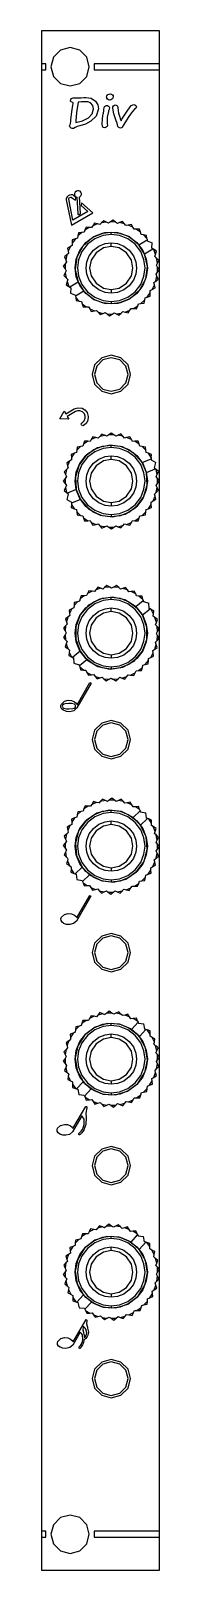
# Model space of a CAD drawing. Extents: x -1 to 575, y 135 to 373.
# Drawn here: x 564.1 to 574.6, y 235.8 to 372.8 of the extents above.
import ezdxf

# ---------------------------------------------------------------- set-up
doc = ezdxf.new("R2010")
doc.units = 0

msp = doc.modelspace()

# ---------------------------------------------------------------- linework, layer by layer
for p, q in [((574.601, 372.83), (564.148, 372.83)), ((564.148, 372.83), (564.148, 369.896)), ((574.601, 369.896), (574.601, 372.83)), ((565.19594, 370.48408), (564.96867, 369.629)), ((565.820808, 371.110462), (565.19594, 370.48408)), ((566.675335, 371.339801), (565.820808, 371.110462)), ((567.529862, 371.110462), (566.675335, 371.339801)), ((568.15473, 370.48408), (567.529862, 371.110462)), ((568.382, 369.629), (568.15473, 370.48408)), ((564.543, 369.896), (564.148, 369.896)), ((564.148, 369.896), (564.148, 369.363)), ((564.148, 369.363), (564.543, 369.363)), ((564.148, 369.363), (564.148, 239.23)), ((564.543, 369.363), (564.543, 369.896)), ((564.96867, 369.629), (565.19594, 368.77392)), ((565.19594, 368.77392), (565.820808, 368.147538)), ((567.529862, 368.147538), (568.15473, 368.77392)), ((568.15473, 368.77392), (568.382, 369.629)), ((568.382, 369.629), (568.382, 369.629)), ((568.81, 369.896), (568.81, 369.363)), ((574.601, 369.896), (568.81, 369.896)), ((568.81, 369.363), (574.601, 369.363)), ((574.601, 369.363), (574.601, 369.896)), ((574.601, 332.748), (574.601, 369.363)), ((565.820808, 368.147538), (566.675335, 367.918199)), ((566.675335, 367.918199), (567.529862, 368.147538)), ((566.72323, 366.559942), (566.707144, 366.620736)), ((566.708, 366.621), (566.736533, 366.720955)), ((566.766241, 366.513712), (566.72323, 366.559942)), ((566.736533, 366.720955), (566.805197, 366.79998)), ((566.915, 366.453), (566.766241, 366.513712)), ((566.805197, 366.79998), (566.874878, 366.843792)), ((566.821671, 365.622729), (566.915087, 366.195087)), ((566.874878, 366.843792), (566.955311, 366.860302)), ((566.915, 366.195), (566.938424, 366.316612)), ((566.92668, 366.44987), (566.915109, 366.453539)), ((566.936276, 366.442674), (566.92668, 366.44987)), ((566.944178, 366.429325), (566.936276, 366.442674)), ((566.938424, 366.316612), (566.947173, 366.413485)), ((566.947, 366.414), (566.944178, 366.429325)), ((566.956, 366.86), (567.201533, 366.852944)), ((567.201, 366.853), (567.45929, 366.860705)), ((567.389, 366.484), (567.246788, 365.544522)), ((567.417944, 366.485783), (567.388763, 366.484089)), ((567.455, 366.489), (567.417944, 366.485783)), ((567.697782, 366.507219), (567.454591, 366.488621)), ((567.45929, 366.860705), (567.66201, 366.872784)), ((567.662, 366.873), (567.889132, 366.889058)), ((568.008, 366.518), (567.697782, 366.507219)), ((567.889132, 366.889058), (568.067976, 366.894364)), ((568.25038, 366.492265), (568.008459, 366.518286)), ((568.068, 366.894), (568.541653, 366.81903)), ((568.475254, 366.400492), (568.25038, 366.492265)), ((568.688868, 366.180065), (568.475254, 366.400492)), ((568.541653, 366.81903), (568.943848, 366.561258)), ((568.759, 365.881), (568.688868, 366.180065)), ((568.943848, 366.561258), (569.142899, 366.242344)), ((569.142899, 366.242344), (569.20369, 365.870497)), ((569.682, 365.86), (569.695264, 365.979623)), ((569.695264, 365.979623), (569.743016, 366.089794)), ((569.743016, 366.089794), (569.811258, 366.154437)), ((569.811258, 366.154437), (569.902528, 366.176761)), ((569.902, 366.176), (570.000242, 366.164485)), ((569.921, 366.919), (569.948375, 367.049285)), ((569.942387, 366.83092), (569.921785, 366.918886)), ((569.992538, 366.755307), (569.942387, 366.83092)), ((569.948375, 367.049285), (570.034989, 367.149875)), ((570.081579, 366.682347), (569.992538, 366.755307)), ((570.000242, 366.164485), (570.088323, 366.120495)), ((570.034989, 367.149875), (570.131537, 367.191079)), ((570.193, 366.655), (570.081579, 366.682347)), ((570.088323, 366.120495), (570.139575, 366.062304)), ((570.16, 365.988), (570.131072, 365.819815)), ((570.131537, 367.191079), (570.236128, 367.202114)), ((570.139575, 366.062304), (570.159895, 365.987961)), ((570.292253, 366.683388), (570.192177, 366.654968)), ((570.236, 367.202), (570.344768, 367.184587)), ((570.379262, 366.741475), (570.292253, 366.683388)), ((570.344768, 367.184587), (570.436631, 367.124366)), ((570.467823, 366.840419), (570.379262, 366.741475)), ((570.436631, 367.124366), (570.485512, 367.052944)), ((570.502, 366.968), (570.467823, 366.840419)), ((570.468, 365.933), (570.479289, 366.050819)), ((570.479289, 366.050819), (570.527041, 366.158343)), ((570.485512, 367.052944), (570.501881, 366.968024)), ((570.527041, 366.158343), (570.601632, 366.212606)), ((570.601632, 366.212606), (570.692987, 366.22841)), ((570.693, 366.229), (570.766519, 366.219743)), ((570.766519, 366.219743), (570.83253, 366.186472)), ((570.83253, 366.186472), (570.878759, 366.128862)), ((570.878759, 366.128862), (570.91254, 365.958691)), ((571.785813, 365.776952), (571.937479, 365.979743)), ((571.937479, 365.979743), (572.107461, 366.167178)), ((572.107461, 366.167178), (572.337698, 366.257678)), ((572.337, 366.258), (572.429146, 366.23991)), ((572.429146, 366.23991), (572.504329, 366.183815)), ((572.535938, 365.975271), (572.491939, 365.915324)), ((572.504329, 366.183815), (572.541696, 366.120039)), ((572.554, 366.047), (572.535938, 365.975271)), ((572.541696, 366.120039), (572.553267, 366.046983)), ((566.713, 364.573), (566.734167, 364.749298)), ((566.734167, 364.749298), (566.741787, 364.888704)), ((566.742, 364.889), (566.821671, 365.622729)), ((567.186, 364.801), (567.188822, 364.728534)), ((567.246788, 365.544522), (567.186534, 364.800777)), ((567.188822, 364.728534), (567.197289, 364.672259)), ((567.197, 364.672), (567.77866, 364.820088)), ((567.77866, 364.820088), (568.313471, 365.088554)), ((568.515648, 364.780237), (568.053397, 364.527479)), ((568.313471, 365.088554), (568.634527, 365.431143)), ((568.998953, 365.241899), (568.515648, 364.780237)), ((568.634527, 365.431143), (568.758987, 365.880867)), ((569.203, 365.871), (568.998953, 365.241899)), ((569.511, 364.554), (569.541508, 364.97315)), ((569.541508, 364.97315), (569.594876, 365.299193)), ((569.595, 365.299), (569.613062, 365.40185)), ((569.613062, 365.40185), (569.626609, 365.48276)), ((569.626, 365.481), (569.660177, 365.692692)), ((569.626, 365.483), (569.626, 365.481)), ((569.660177, 365.692692), (569.681626, 365.859739)), ((569.955, 364.725), (569.969958, 364.559062)), ((569.98001, 365.136435), (569.955457, 364.724786)), ((570.087, 365.65), (569.98001, 365.136435)), ((570.097, 365.69), (570.085711, 365.650207)), ((570.131072, 365.819815), (570.096952, 365.689922)), ((570.558031, 365.436209), (570.467917, 365.933368)), ((570.766, 364.826), (570.558031, 365.436209)), ((570.845605, 364.604412), (570.76664, 364.825753)), ((570.913, 364.314), (570.845605, 364.604412)), ((570.913, 365.959), (570.972097, 365.486298)), ((570.972097, 365.486298), (571.085014, 365.127803)), ((571.085, 365.127), (571.12516, 365.014264)), ((571.12516, 365.014264), (571.154963, 364.925079)), ((571.155, 364.925), (571.17532, 364.863244)), ((571.17532, 364.863244), (571.195922, 364.816559)), ((571.196, 364.817), (571.238954, 364.895714)), ((571.238954, 364.895714), (571.271861, 364.958026)), ((571.272, 364.958), (571.785813, 365.776952)), ((571.813103, 365.111188), (571.439469, 364.472946)), ((572.080932, 365.498131), (571.813103, 365.111188)), ((572.401, 365.841), (572.080932, 365.498131)), ((572.491939, 365.915324), (572.401262, 365.841336)), ((566.639, 364.357), (566.653675, 364.419893)), ((566.66316, 364.28222), (566.639171, 364.356312)), ((566.653675, 364.419893), (566.674278, 364.466511)), ((566.707751, 364.21773), (566.66316, 364.28222)), ((566.674, 364.466), (566.713511, 364.573527)), ((566.781637, 364.151247), (566.707751, 364.21773)), ((566.877, 364.125), (566.781637, 364.151247)), ((566.989585, 364.14422), (566.876414, 364.125593)), ((567.12, 364.21), (566.989585, 364.14422)), ((567.300697, 364.303448), (567.120442, 364.209813)), ((567.551, 364.369), (567.300697, 364.303448)), ((568.053397, 364.527479), (567.55076, 364.368865)), ((569.553066, 364.314819), (569.510676, 364.554042)), ((569.586199, 364.263407), (569.553066, 364.314819)), ((569.632483, 364.223549), (569.586199, 364.263407)), ((569.75, 364.194), (569.632483, 364.223549)), ((569.821567, 364.20457), (569.750616, 364.193309)), ((569.885942, 364.236881), (569.821567, 364.20457)), ((569.954691, 364.297503), (569.885942, 364.236881)), ((569.999, 364.376), (569.954691, 364.297503)), ((569.969958, 364.559062), (569.9931, 364.430129)), ((569.993, 364.43), (569.997233, 364.399907)), ((569.997233, 364.399907), (569.997233, 364.376059)), ((570.999373, 364.222372), (570.912618, 364.314306)), ((571.066994, 364.178865), (570.999373, 364.222372)), ((571.145, 364.161), (571.066994, 364.178865)), ((571.23484, 364.195449), (571.14467, 364.161034)), ((571.30517, 364.263261), (571.23484, 364.195449)), ((571.439, 364.473), (571.30517, 364.263261)), ((566.360091, 357.96119), (566.336385, 357.87803)), ((566.336385, 357.87803), (566.339207, 357.791718)), ((566.338, 357.791), (566.817777, 355.5225)), ((566.419838, 358.053499), (566.360091, 357.96119)), ((566.506, 358.122), (566.419838, 358.053499)), ((566.631, 358.194), (566.506822, 358.121751)), ((566.928, 355.98), (566.561111, 357.84549)), ((566.562, 357.878141), (566.573007, 357.909553)), ((566.562, 357.845), (566.562, 357.878141)), ((566.573007, 357.909553), (566.609554, 357.946182)), ((566.609, 357.946), (566.733178, 358.018249)), ((566.785351, 358.234633), (566.631088, 358.193626)), ((566.733, 358.018), (566.7584, 358.023249)), ((566.7584, 358.023249), (566.783518, 358.016617)), ((566.783518, 358.016617), (566.817159, 357.993221)), ((566.885991, 358.215808), (566.785351, 358.234633)), ((566.817, 357.994), (567.158489, 357.735485)), ((566.973, 358.162), (566.885991, 358.215808)), ((567.179, 357.98), (566.972978, 358.162598)), ((567.082807, 358.342844), (567.074058, 358.23698)), ((567.074058, 358.23698), (567.106542, 358.136151)), ((567.141594, 358.464146), (567.082807, 358.342844)), ((567.106, 358.136), (567.190977, 358.048697)), ((567.245, 358.551), (567.141594, 358.464146)), ((567.159, 357.735), (567.178755, 357.979404)), ((567.190977, 358.048697), (567.279623, 358.011932)), ((567.338438, 358.587717), (567.244966, 358.551728)), ((567.28, 358.012), (567.367489, 356.54303)), ((567.438599, 358.588846), (567.338438, 358.587717)), ((567.557668, 358.544136), (567.438599, 358.588846)), ((567.499, 358.041), (567.519038, 358.046447)), ((567.594, 356.576), (567.500867, 358.04186)), ((567.519038, 358.046447), (567.533713, 358.053728)), ((567.534, 358.054), (567.628262, 358.139276)), ((567.644, 358.451), (567.557668, 358.544136)), ((567.628262, 358.139276), (567.677228, 358.25663)), ((567.68005, 358.356754), (567.644687, 358.450429)), ((567.677228, 358.25663), (567.68005, 358.356754)), ((566.817, 355.523), (568.70789, 356.6231)), ((568.254, 356.752), (566.92756, 355.979841)), ((567.368, 356.544), (567.372798, 356.520519)), ((567.372798, 356.520519), (567.378442, 356.502485)), ((567.378, 356.502), (567.402553, 356.478039)), ((567.402553, 356.478039), (567.435404, 356.46675)), ((567.435404, 356.46675), (567.48959, 356.46421)), ((567.49, 356.464), (567.519831, 356.473962)), ((567.519831, 356.473962), (567.542409, 356.484094)), ((567.542, 356.484), (567.566271, 356.502796)), ((567.566271, 356.502796), (567.583487, 356.528196)), ((567.583487, 356.528196), (567.591953, 356.575324)), ((567.681, 357.509), (567.652778, 357.263185)), ((567.653, 357.263), (568.254133, 356.751896)), ((568.708, 356.623), (567.68071, 357.508613)), ((567.989, 355.08), (567.9128, 354.892322)), ((568.377, 355.32), (567.988634, 355.080662)), ((568.096, 355.342), (567.988756, 355.080662)), ((568.378, 355.32), (568.095778, 355.342013)), ((568.579, 355.304), (568.378622, 355.319804)), ((568.691, 355.473), (568.578111, 355.303667)), ((569.119, 355.632), (568.691434, 355.473024)), ((568.847, 355.709), (568.691778, 355.473627)), ((569.118, 355.632), (568.847067, 355.708482)), ((569.315, 355.577), (569.117445, 355.631751)), ((569.456, 355.721), (569.314889, 355.577067)), ((569.657, 355.922), (569.456622, 355.72134)), ((569.908, 355.794), (569.45763, 355.721494)), ((569.908, 355.794), (569.656822, 355.922129)), ((570.088, 355.702), (569.907378, 355.794004)), ((570.258, 355.815), (570.088667, 355.701547)), ((570.713, 355.799), (570.257127, 355.815736)), ((570.492, 355.973), (570.257756, 355.814956)), ((570.712, 355.799), (570.491867, 355.973695)), ((570.873, 355.673), (570.712133, 355.798589)), ((571.059, 355.752), (570.872733, 355.673542)), ((571.503, 355.646), (571.059178, 355.751362)), ((571.319, 355.861), (571.059356, 355.75178)), ((571.502, 355.646), (571.318556, 355.860489)), ((571.635, 355.492), (571.502356, 355.646093)), ((571.833, 355.533), (571.635445, 355.492642)), ((572.112, 355.589), (571.8326, 355.532838)), ((572.249, 355.343), (571.834247, 355.53293)), ((572.247, 355.343), (572.111533, 355.589098)), ((572.349, 355.166), (572.2474, 355.342953)), ((572.552, 355.166), (572.3488, 355.165153)), ((572.921, 354.899), (572.551261, 355.166194)), ((572.834, 355.168), (572.551778, 355.166871)), ((572.922, 354.899), (572.834511, 355.167393)), ((566.877, 353.723), (566.702022, 353.623658)), ((567.144, 354.296), (566.876792, 353.926269)), ((567.145, 354.296), (566.876889, 354.208511)), ((566.877, 354.209), (566.877, 353.926)), ((566.877, 353.926), (566.877, 353.723)), ((567.337, 354.359), (567.145089, 354.296064)), ((567.802622, 353.667), (567.285483, 352.680604)), ((567.376, 354.558), (567.336489, 354.359033)), ((567.71, 354.869), (567.375821, 354.558499)), ((567.43, 354.835), (567.376378, 354.557858)), ((567.709, 354.869), (567.4296, 354.835416)), ((567.542768, 353.274931), (568.071285, 353.972739)), ((567.913, 354.893), (567.7098, 354.869011)), ((568.222132, 353.821225), (567.728864, 353.169938)), ((568.655604, 354.433557), (567.802622, 353.667)), ((568.071285, 353.972739), (568.769079, 354.501231)), ((568.873416, 354.314484), (568.222132, 353.821225)), ((569.723749, 354.850998), (568.655604, 354.433557)), ((568.750085, 353.292915), (569.238555, 353.66286)), ((568.769079, 354.501231), (569.553035, 354.813236)), ((569.605105, 354.605689), (568.873416, 354.314484)), ((569.238555, 353.66286), (569.787336, 353.881263)), ((569.553035, 354.813236), (570.334, 354.909996)), ((570.334, 354.696), (569.605105, 354.605689)), ((570.83733, 354.869621), (569.723749, 354.850998)), ((569.787336, 353.881263), (570.334, 353.948997)), ((570.334, 354.696), (570.334, 354.909)), ((570.334, 354.909), (571.114993, 354.81224)), ((571.062923, 354.606016), (570.334, 354.696327)), ((570.334, 353.629), (570.334, 353.95)), ((570.334, 353.949), (570.880692, 353.881267)), ((571.890148, 354.506323), (570.83733, 354.869621)), ((570.880692, 353.881267), (571.429473, 353.662864)), ((571.794612, 354.314811), (571.062923, 354.606016)), ((571.114993, 354.81224), (571.898949, 354.500235)), ((571.429473, 353.662864), (571.917943, 353.292919)), ((572.445896, 353.821552), (571.794612, 354.314811)), ((572.776, 353.778), (571.890148, 354.506323)), ((571.898949, 354.500235), (572.596743, 353.971743)), ((572.939164, 353.170265), (572.445896, 353.821552)), ((572.596743, 353.971743), (573.125232, 353.273935)), ((572.775, 353.778), (573.505955, 354.228144)), ((573.279, 352.961), (572.775318, 353.778256)), ((572.984, 354.706), (572.921911, 354.89904)), ((573.182, 354.667), (572.984445, 354.705664)), ((573.461, 354.614), (573.1816, 354.667904)), ((573.493, 354.333), (573.182499, 354.66719)), ((573.492, 354.333), (573.460956, 354.613246)), ((573.492, 354.333), (573.506111, 354.227731)), ((573.506, 354.228), (573.517289, 354.131762)), ((573.517, 354.132), (573.965733, 353.948273)), ((573.929, 353.464), (573.965689, 353.947729)), ((566.182, 352.695), (566.292067, 352.434509)), ((566.397, 352.878), (566.182511, 352.694556)), ((566.397, 352.878), (566.291618, 352.434161)), ((566.293, 352.435), (566.372022, 352.247887)), ((566.552, 353.01), (566.396778, 352.878202)), ((566.456, 353.486), (566.509622, 353.209422)), ((566.702, 353.624), (566.456467, 353.485711)), ((566.51, 353.209), (566.552333, 353.010033)), ((566.701, 353.624), (566.511065, 353.209247)), ((567.134026, 351.709998), (567.230772, 352.490966)), ((567.285483, 352.680604), (567.136826, 351.576832)), ((567.230772, 352.490966), (567.542768, 353.274931)), ((567.437667, 352.438238), (567.347356, 351.709335)), ((567.728864, 353.169938), (567.437667, 352.438238)), ((568.161736, 352.255676), (568.380148, 352.804451)), ((568.380148, 352.804451), (568.750085, 353.292915)), ((568.548833, 352.415741), (568.414016, 351.709001)), ((568.976371, 353.066647), (568.548833, 352.415741)), ((569.62726, 353.494194), (568.976371, 353.066647)), ((570.334, 353.629), (569.62726, 353.494194)), ((571.04074, 353.494191), (570.334, 353.628997)), ((571.691657, 353.066644), (571.04074, 353.494191)), ((572.119195, 352.415738), (571.691657, 353.066644)), ((571.917943, 353.292919), (572.28788, 352.804455)), ((572.254012, 351.708998), (572.119195, 352.415738)), ((572.28788, 352.804455), (572.506292, 352.25568)), ((573.230361, 352.438565), (572.939164, 353.170265)), ((573.125232, 353.273935), (573.437257, 352.48997)), ((573.320672, 351.709662), (573.230361, 352.438565)), ((573.532232, 351.842151), (573.27974, 352.96085)), ((573.28, 352.961), (574.008133, 353.410862)), ((573.437257, 352.48997), (573.534003, 351.709002)), ((574.009, 353.411), (573.929978, 353.464622)), ((574.099, 353.352), (574.008689, 353.41042)), ((574.257, 352.925), (574.098024, 353.352575)), ((574.333, 353.197), (574.098756, 353.352787)), ((574.203, 352.729), (574.256622, 352.92458)), ((574.347, 352.586), (574.203067, 352.728804)), ((574.257, 352.925), (574.3332, 353.19678)), ((574.419, 352.136), (574.346497, 352.586373)), ((574.548, 352.388), (574.347622, 352.586684)), ((574.418, 352.136), (574.547822, 352.387742)), ((566.07, 351.866), (566.228044, 351.632038)), ((566.245, 352.088), (566.070022, 351.866174)), ((566.12, 351.031), (566.3232, 350.832316)), ((566.25, 351.283), (566.120178, 351.031258)), ((566.228, 351.632), (566.340889, 351.463796)), ((566.245, 352.088), (566.228349, 351.632135)), ((566.372, 352.247), (566.245, 352.087545)), ((566.25, 351.283), (566.322503, 350.832627)), ((566.341, 351.464), (566.250689, 351.283096)), ((567.230772, 350.929033), (567.134026, 351.709998)), ((567.136826, 351.576832), (567.38929, 350.45815)), ((567.542768, 350.145065), (567.230772, 350.929033)), ((567.347356, 351.709335), (567.437667, 350.980435)), ((567.437667, 350.980435), (567.728864, 350.248732)), ((568.094003, 351.708998), (568.161736, 352.255676)), ((568.161736, 351.162323), (568.094003, 351.708998)), ((568.380148, 350.613545), (568.161736, 351.162323)), ((568.414016, 351.709001), (568.548833, 351.002261)), ((568.548833, 351.002261), (568.976371, 350.351358)), ((571.691657, 350.351355), (572.119195, 351.002258)), ((572.119195, 351.002258), (572.254012, 351.708998)), ((572.506292, 351.162327), (572.28788, 350.613549)), ((572.506292, 352.25568), (572.574025, 351.709002)), ((572.574025, 351.709002), (572.506292, 351.162327)), ((572.939164, 350.249059), (573.230361, 350.980762)), ((573.437257, 350.928037), (573.125232, 350.144069)), ((573.230361, 350.980762), (573.320672, 351.709662)), ((573.383588, 350.738358), (573.532232, 351.842151)), ((573.534003, 351.709002), (573.437257, 350.928037)), ((574.271, 350.541), (574.376382, 350.984836)), ((574.375, 350.984), (574.2988, 351.171395)), ((574.299, 351.172), (574.423178, 351.331455)), ((574.327, 351.955), (574.417311, 352.135904)), ((574.44, 351.787), (574.327111, 351.955204)), ((574.485, 350.724), (574.374933, 350.984209)), ((574.423, 351.331), (574.439651, 351.786865)), ((574.423, 351.331), (574.597978, 351.552826)), ((574.598, 351.553), (574.439956, 351.786962)), ((566.324, 350.833), (566.467933, 350.689913)), ((566.411, 350.494), (566.3348, 350.22222)), ((566.335, 350.223), (566.569244, 350.067213)), ((566.411, 350.494), (566.569976, 350.066425)), ((566.468, 350.69), (566.411556, 350.494702)), ((566.569, 350.067), (566.659311, 350.00858)), ((566.659, 350.008), (566.738022, 349.954378)), ((567.388, 350.458), (566.659867, 350.008138)), ((566.738, 349.955), (566.701311, 349.471271)), ((567.893, 349.641), (567.162045, 349.191138)), ((567.389, 350.458), (567.892653, 349.640742)), ((568.071285, 349.447257), (567.542768, 350.145065)), ((567.728864, 350.248732), (568.222132, 349.597445)), ((567.893, 349.641), (568.778851, 348.912641)), ((568.222132, 349.597445), (568.873416, 349.104186)), ((568.750085, 350.125081), (568.380148, 350.613545)), ((569.238555, 349.755136), (568.750085, 350.125081)), ((568.976371, 350.351358), (569.62726, 349.923809)), ((569.787336, 349.536733), (569.238555, 349.755136)), ((569.62726, 349.923809), (570.334, 349.789003)), ((570.334, 349.469), (569.787336, 349.536733)), ((570.334, 349.789), (571.04074, 349.923806)), ((570.334, 349.79), (570.334, 349.47)), ((570.880692, 349.536737), (570.334, 349.469003)), ((571.429473, 349.75514), (570.880692, 349.536737)), ((571.04074, 349.923806), (571.691657, 350.351355)), ((571.917943, 350.125085), (571.429473, 349.75514)), ((571.794612, 349.104513), (572.445896, 349.597772)), ((572.28788, 350.613549), (571.917943, 350.125085)), ((572.013449, 348.985368), (572.866447, 349.75194)), ((572.445896, 349.597772), (572.939164, 350.249059)), ((573.125232, 350.144069), (572.596743, 349.446261)), ((572.866447, 349.75194), (573.383588, 350.738358)), ((573.791, 349.696), (573.965978, 349.795342)), ((573.791, 349.493), (573.791, 349.696)), ((573.966, 349.795), (574.214355, 349.933007)), ((573.967, 349.795), (574.156935, 350.209756)), ((574.158, 350.21), (574.115667, 350.408684)), ((574.116, 350.408), (574.271222, 350.54008)), ((574.215, 349.933), (574.158556, 350.20986)), ((574.271, 350.541), (574.485489, 350.724444)), ((566.702, 349.471), (567.150733, 349.287273)), ((567.151, 349.287), (567.162289, 349.190762)), ((567.162, 349.191), (567.176111, 349.085731)), ((567.175, 349.086), (567.485501, 348.75181)), ((567.176, 349.086), (567.209867, 348.805754)), ((567.21, 348.805), (567.486578, 348.751096)), ((567.486, 348.752), (567.683555, 348.713053)), ((567.684, 348.713), (567.748911, 348.520242)), ((567.748, 348.52), (568.117739, 348.252809)), ((567.749, 348.52), (567.836489, 348.251607)), ((567.836, 348.251), (568.118222, 348.252129)), ((568.769079, 348.918765), (568.071285, 349.447257)), ((568.119, 348.253), (568.319378, 348.253847)), ((568.319, 348.253), (568.4206, 348.076047)), ((569.553035, 348.60676), (568.769079, 348.918765)), ((568.778851, 348.912641), (569.83168, 348.549316)), ((568.873416, 349.104186), (569.605105, 348.812981)), ((570.334, 348.51), (569.553035, 348.60676)), ((569.605105, 348.812981), (570.334, 348.722673)), ((569.83168, 348.549316), (570.945282, 348.567925)), ((570.334, 348.723), (571.062923, 348.813308)), ((570.334, 348.723), (570.334, 348.509)), ((571.114993, 348.605764), (570.334, 348.509004)), ((570.945282, 348.567925), (572.013449, 348.985368)), ((571.062923, 348.813308), (571.794612, 349.104513)), ((571.898949, 348.917769), (571.114993, 348.605764)), ((572.596743, 349.446261), (571.898949, 348.917769)), ((572.291, 348.099), (572.679337, 348.338336)), ((572.572, 348.077), (572.679244, 348.338055)), ((572.679, 348.338), (572.7552, 348.52596)), ((572.755, 348.526), (572.9582, 348.549989)), ((572.958, 348.55), (573.292179, 348.860501)), ((572.959, 348.55), (573.2384, 348.583302)), ((573.238, 348.584), (573.291622, 348.861142)), ((573.292, 348.861), (573.331511, 349.060249)), ((573.331, 349.06), (573.522911, 349.122935)), ((573.523, 349.123), (573.791111, 349.210489)), ((573.524, 349.123), (573.791208, 349.492731)), ((573.791, 349.21), (573.791, 349.493)), ((568.42, 348.076), (568.834753, 347.88607)), ((568.421, 348.076), (568.559289, 347.82962)), ((568.559, 347.83), (568.835578, 347.886444)), ((568.835, 347.887), (569.032555, 347.927358)), ((569.033, 347.927), (569.165644, 347.772907)), ((569.165, 347.773), (569.608822, 347.667635)), ((569.166, 347.773), (569.349444, 347.558511)), ((569.349, 347.558), (569.608644, 347.666938)), ((569.609, 347.667), (569.795267, 347.745458)), ((569.795, 347.746), (569.955867, 347.620693)), ((569.956, 347.62), (570.411873, 347.603236)), ((569.956, 347.62), (570.178955, 347.445305)), ((570.179, 347.446), (570.410422, 347.603762)), ((570.41, 347.603), (570.579333, 347.716453)), ((570.58, 347.717), (570.760622, 347.624996)), ((570.76, 347.625), (571.011178, 347.497153)), ((570.761, 347.625), (571.21137, 347.697506)), ((571.011, 347.497), (571.211378, 347.697378)), ((571.212, 347.697), (571.353111, 347.841215)), ((571.353, 347.842), (571.550555, 347.786967)), ((571.549, 347.787), (571.976566, 347.945976)), ((571.55, 347.787), (571.820933, 347.7108)), ((571.821, 347.71), (571.976222, 347.945373)), ((571.977, 347.946), (572.089889, 348.115051)), ((572.089, 348.115), (572.2922, 348.099196)), ((572.293, 348.099), (572.5724, 348.077269)), ((568.85494, 343.08208), (568.62767, 342.227)), ((569.039108, 342.975302), (568.84033, 342.227)), ((569.479808, 343.708462), (568.85494, 343.08208)), ((569.58588, 343.52349), (569.039108, 342.975302)), ((570.334335, 343.937801), (569.479808, 343.708462)), ((570.333665, 343.724204), (569.58588, 343.52349)), ((571.08145, 343.52349), (570.333665, 343.724204)), ((571.188862, 343.708462), (570.334335, 343.937801)), ((571.628222, 342.975302), (571.08145, 343.52349)), ((571.81373, 343.08208), (571.188862, 343.708462)), ((571.827, 342.227), (571.628222, 342.975302)), ((572.041, 342.227), (571.81373, 343.08208)), ((568.62767, 342.227), (568.85494, 341.37192)), ((568.84033, 342.227), (569.039108, 341.478698)), ((568.85494, 341.37192), (569.479808, 340.745538)), ((569.039108, 341.478698), (569.58588, 340.93051)), ((571.08145, 340.93051), (571.628222, 341.478698)), ((571.188862, 340.745538), (571.81373, 341.37192)), ((571.628222, 341.478698), (571.827, 342.227)), ((571.81373, 341.37192), (572.041, 342.227)), ((571.827, 342.227), (571.827, 342.227)), ((572.041, 342.227), (572.041, 342.227)), ((569.479808, 340.745538), (570.334335, 340.516199)), ((569.58588, 340.93051), (570.333665, 340.729796)), ((570.333665, 340.729796), (571.08145, 340.93051)), ((570.334335, 340.516199), (571.188862, 340.745538)), ((565.768, 338.271), (566.157466, 338.960186)), ((566.157, 338.96), (566.289644, 338.731118)), ((566.29, 338.731), (567.026599, 339.15518)), ((567.159, 338.92), (566.425223, 338.49582)), ((567.025, 339.155), (567.377975, 339.267059)), ((567.347457, 338.990662), (567.160203, 338.9206)), ((567.547355, 338.993484), (567.347457, 338.990662)), ((567.377975, 339.267059), (567.745174, 339.21736)), ((567.784167, 338.902315), (567.547355, 338.993484)), ((567.745174, 339.21736), (567.998412, 339.07212)), ((567.957, 338.717), (567.784167, 338.902315)), ((568.026109, 338.528106), (567.95815, 338.716495)), ((567.998412, 339.07212), (568.185525, 338.84812)), ((568.186, 338.848), (568.296095, 338.494201)), ((566.561, 338.262), (565.767956, 338.270184)), ((566.425, 338.496), (566.560467, 338.26232)), ((567.671656, 337.794496), (567.679276, 337.852448)), ((567.69, 337.739), (567.671656, 337.794496)), ((567.679276, 337.852448), (567.701571, 337.892726)), ((567.719149, 337.703115), (567.689882, 337.738393)), ((567.701571, 337.892726), (567.736736, 337.922487)), ((567.758801, 337.680086), (567.719149, 337.703115)), ((567.737, 337.922), (567.924791, 338.093334)), ((567.816318, 337.670405), (567.758801, 337.680086)), ((567.872, 337.687), (567.816318, 337.670405)), ((568.097128, 337.874037), (567.872705, 337.686992)), ((567.924791, 338.093334), (568.023286, 338.327731)), ((568.023286, 338.327731), (568.026109, 338.528106)), ((568.243263, 338.12712), (568.097128, 337.874037)), ((568.296095, 338.494201), (568.243263, 338.12712)), ((567.794, 335.835), (567.593622, 335.803673)), ((567.865, 336.026), (567.794445, 335.835218)), ((567.963, 336.291), (567.864222, 336.025994)), ((568.244, 336.279), (567.864807, 336.025415)), ((568.246, 336.279), (567.963778, 336.290571)), ((568.446, 336.271), (568.245622, 336.279184)), ((568.553, 336.444), (568.445756, 336.270716)), ((568.974, 336.619), (568.552614, 336.444265)), ((568.7, 336.685), (568.553245, 336.443982)), ((568.974, 336.619), (568.700245, 336.685322)), ((568.769079, 335.535231), (569.553035, 335.847236)), ((569.171, 336.571), (568.973445, 336.618696)), ((570.229471, 335.94242), (569.108637, 335.699617)), ((569.31, 336.721), (569.171711, 336.571705)), ((569.756, 336.81), (569.308622, 336.720826)), ((569.501, 336.928), (569.309089, 336.720285)), ((569.755, 336.81), (569.501, 336.928533)), ((569.553035, 335.847236), (570.334, 335.943996)), ((569.942, 336.725), (569.755733, 336.810231)), ((570.105, 336.844), (569.941311, 336.724338)), ((570.561, 336.845), (570.104816, 336.844819)), ((570.331, 337.011), (570.105222, 336.844489)), ((571.331931, 335.784236), (570.229471, 335.94242)), ((570.56, 336.845), (570.3314, 337.011229)), ((570.334, 335.731), (570.334, 335.944)), ((570.334, 335.944), (571.114993, 335.84724)), ((570.723, 336.725), (570.559311, 336.844662)), ((570.91, 336.81), (570.723733, 336.724487)), ((571.356, 336.722), (570.908565, 336.810818)), ((571.164, 336.929), (570.91, 336.810185)), ((571.114993, 335.84724), (571.898949, 335.535235)), ((571.356, 336.722), (571.164089, 336.929715)), ((571.494, 336.572), (571.355711, 336.721295)), ((571.691, 336.62), (571.493445, 336.572022)), ((571.965, 336.687), (571.691245, 336.620678)), ((572.113, 336.446), (571.691473, 336.620402)), ((572.112, 336.446), (571.965245, 336.686735)), ((572.219, 336.273), (572.111756, 336.446284)), ((572.422, 336.281), (572.2188, 336.272533)), ((572.801, 336.028), (572.421609, 336.281286)), ((572.702, 336.293), (572.4226, 336.281429)), ((572.801, 336.028), (572.702222, 336.292724)), ((572.871, 335.837), (572.800445, 336.027782)), ((573.072, 335.806), (572.871622, 335.837044)), ((566.631, 334.522), (566.391111, 334.374962)), ((566.633, 334.523), (566.458615, 334.101485)), ((566.806, 334.628), (566.631022, 334.522167)), ((566.786, 335.113), (566.797289, 334.83106)), ((567.052, 335.211), (566.786711, 335.113633)), ((567.051, 335.211), (566.797706, 334.831606)), ((566.798, 334.831), (566.806467, 334.628082)), ((567.241, 335.281), (567.051911, 335.211009)), ((567.272, 335.481), (567.240956, 335.280622)), ((567.317, 335.76), (567.271845, 335.480882)), ((567.595, 335.804), (567.272561, 335.48131)), ((567.594, 335.804), (567.317422, 335.760256)), ((568.144893, 335.07799), (567.477897, 334.18605)), ((567.542768, 334.308931), (568.071285, 335.006739)), ((568.222132, 334.856225), (567.728864, 334.204938)), ((568.071285, 335.006739), (568.769079, 335.535231)), ((569.108637, 335.699617), (568.144893, 335.07799)), ((568.873416, 335.349484), (568.222132, 334.856225)), ((568.750085, 334.327915), (569.238555, 334.69786)), ((569.605105, 335.640689), (568.873416, 335.349484)), ((569.62726, 334.529194), (568.976371, 334.101645)), ((569.238555, 334.69786), (569.787336, 334.916263)), ((570.334, 335.731), (569.605105, 335.640689)), ((570.334, 334.664), (569.62726, 334.529194)), ((569.787336, 334.916263), (570.334, 334.983997)), ((571.062923, 335.641019), (570.334, 335.73133)), ((570.334, 334.984), (570.880692, 334.916267)), ((570.334, 334.664), (570.334, 334.984)), ((571.04074, 334.52919), (570.334, 334.663996)), ((570.880692, 334.916267), (571.429473, 334.697864)), ((571.691657, 334.101641), (571.04074, 334.52919)), ((571.794612, 335.349814), (571.062923, 335.641019)), ((572.313835, 335.258588), (571.331931, 335.784236)), ((571.429473, 334.697864), (571.917943, 334.327919)), ((572.445896, 334.856555), (571.794612, 335.349814)), ((571.898949, 335.535235), (572.596743, 335.006743)), ((573.073, 334.399), (572.313835, 335.258588)), ((572.939164, 334.205268), (572.445896, 334.856555)), ((572.596743, 335.006743), (573.125232, 334.308935)), ((573.394, 335.483), (573.071307, 335.805436)), ((573.351, 335.762), (573.0716, 335.805744)), ((573.072, 334.399), (573.865044, 334.727506)), ((573.393, 335.483), (573.350667, 335.761835)), ((573.424, 335.283), (573.392956, 335.483378)), ((573.616, 335.213), (573.424089, 335.282991)), ((573.869, 334.834), (573.615424, 335.213193)), ((573.882, 335.116), (573.616711, 335.213084)), ((573.862, 334.631), (574.276866, 334.378411)), ((573.865, 334.728), (573.862178, 334.631198)), ((573.87, 334.834), (573.864356, 334.727885)), ((573.87, 334.834), (573.881289, 335.11594)), ((566.357, 333.766), (566.148156, 333.574653)), ((566.149, 333.575), (566.267533, 333.319025)), ((566.355, 333.135), (566.233645, 332.970747)), ((566.267, 333.319), (566.354489, 333.134991)), ((566.357, 333.766), (566.268185, 333.318557)), ((566.507, 333.904), (566.357422, 333.766276)), ((566.391, 334.375), (566.458733, 334.10068)), ((566.459, 334.101), (566.506978, 333.903727)), ((567.134026, 332.743998), (567.230772, 333.524966)), ((567.477897, 334.18605), (567.156122, 333.119794)), ((567.156122, 333.119794), (567.22804, 331.97522)), ((567.230772, 333.524966), (567.542768, 334.308931)), ((567.437667, 333.473238), (567.347356, 332.744335)), ((567.728864, 334.204938), (567.437667, 333.473238)), ((568.094003, 332.743998), (568.161736, 333.290676)), ((568.161736, 333.290676), (568.380148, 333.839451)), ((568.380148, 333.839451), (568.750085, 334.327915)), ((568.548833, 333.450742), (568.414016, 332.744002)), ((568.976371, 334.101645), (568.548833, 333.450742)), ((572.119195, 333.450738), (571.691657, 334.101641)), ((571.917943, 334.327919), (572.28788, 333.839455)), ((572.254012, 332.743998), (572.119195, 333.450738)), ((572.28788, 333.839455), (572.506292, 333.29068)), ((572.506292, 333.29068), (572.574025, 332.744002)), ((573.230361, 333.473568), (572.939164, 334.205268)), ((573.441, 333.513), (573.073265, 334.399778)), ((573.125232, 334.308935), (573.437257, 333.52497)), ((573.320672, 332.744665), (573.230361, 333.473568)), ((573.437257, 333.52497), (573.534003, 332.744002)), ((573.512878, 332.368206), (573.44096, 333.51278)), ((573.441, 333.513), (574.231222, 333.841506)), ((574.231, 333.841), (574.160445, 333.906758)), ((574.161, 333.907), (574.276711, 334.378593)), ((574.31, 333.77), (574.230978, 333.841684)), ((574.519, 333.578), (574.310156, 333.769347)), ((574.4, 333.322), (574.310818, 333.769373)), ((574.316, 333.138), (574.400667, 333.322009)), ((574.435, 332.974), (574.316467, 333.137971)), ((574.401, 333.322), (574.519533, 333.578258)), ((566.233, 332.971), (566.066489, 332.742965)), ((566.067, 332.743), (566.233511, 332.514965)), ((566.267, 332.166), (566.148467, 331.910025)), ((566.149, 331.91), (566.357844, 331.718653)), ((566.233, 332.514), (566.354355, 332.350029)), ((566.234, 332.971), (566.234169, 332.514828)), ((566.355, 332.351), (566.267511, 332.166709)), ((566.268, 332.166), (566.357182, 331.718627)), ((566.357, 331.719), (566.436022, 331.647316)), ((567.227, 331.976), (566.436778, 331.647494)), ((567.230772, 331.963033), (567.134026, 332.743998)), ((567.228, 331.976), (567.595735, 331.089222)), ((567.542768, 331.179065), (567.230772, 331.963033)), ((567.347356, 332.744335), (567.437667, 332.015435)), ((567.437667, 332.015435), (567.728864, 331.283732)), ((568.161736, 332.197323), (568.094003, 332.743998)), ((568.380148, 331.648545), (568.161736, 332.197323)), ((568.414016, 332.744002), (568.548833, 332.037262)), ((568.548833, 332.037262), (568.976371, 331.386359)), ((571.691657, 331.386355), (572.119195, 332.037258)), ((572.119195, 332.037258), (572.254012, 332.743998)), ((572.506292, 332.197327), (572.28788, 331.648549)), ((572.574025, 332.744002), (572.506292, 332.197327)), ((572.939164, 331.284062), (573.230361, 332.015765)), ((573.437257, 331.963037), (573.125232, 331.179069)), ((573.191103, 331.30195), (573.512878, 332.368206)), ((573.230361, 332.015765), (573.320672, 332.744665)), ((573.534003, 332.744002), (573.437257, 331.963037)), ((574.164, 331.585), (574.310755, 331.722442)), ((574.31, 331.722), (574.518844, 331.913347)), ((574.312, 331.722), (574.400815, 332.169443)), ((574.316, 332.354), (574.434533, 332.517971)), ((574.401, 332.17), (574.316333, 332.354009)), ((574.519, 331.913), (574.400467, 332.169258)), ((574.601, 332.746), (574.434489, 332.974035)), ((574.435, 332.518), (574.434802, 332.974172)), ((574.435, 332.518), (574.601511, 332.746318)), ((574.601, 239.23), (574.601, 332.743)), ((566.394, 331.11), (566.806044, 330.857411)), ((566.507, 331.581), (566.394111, 331.109407)), ((566.436, 331.647), (566.506555, 331.581242)), ((566.786, 330.372), (567.051289, 330.274916)), ((566.798, 330.654), (566.786711, 330.37206)), ((566.803, 330.76), (566.797356, 330.653885)), ((566.799, 330.654), (567.052576, 330.274807)), ((567.596, 331.089), (566.802956, 330.760494)), ((566.806, 330.857), (566.803178, 330.760198)), ((568.071285, 330.481257), (567.542768, 331.179065)), ((567.596, 331.089), (568.355165, 330.229412)), ((567.728864, 331.283732), (568.222132, 330.632445)), ((568.769079, 329.952768), (568.071285, 330.481257)), ((568.222132, 330.632445), (568.873416, 330.139186)), ((568.750085, 331.160081), (568.380148, 331.648545)), ((569.238555, 330.790136), (568.750085, 331.160081)), ((568.976371, 331.386359), (569.62726, 330.95881)), ((569.787336, 330.571733), (569.238555, 330.790136)), ((569.62726, 330.95881), (570.334, 330.824004)), ((570.334, 330.504), (569.787336, 330.571733)), ((570.334, 330.824), (571.04074, 330.958806)), ((570.334, 330.824), (570.334, 330.504)), ((570.880692, 330.571737), (570.334, 330.504003)), ((571.429473, 330.79014), (570.880692, 330.571737)), ((571.04074, 330.958806), (571.691657, 331.386355)), ((571.917943, 331.160085), (571.429473, 330.79014)), ((571.560363, 329.788383), (572.524107, 330.41001)), ((571.794612, 330.139516), (572.445896, 330.632775)), ((572.596743, 330.481261), (571.898949, 329.952772)), ((572.28788, 331.648549), (571.917943, 331.160085)), ((572.445896, 330.632775), (572.939164, 331.284062)), ((572.524107, 330.41001), (573.191103, 331.30195)), ((573.125232, 331.179069), (572.596743, 330.481261)), ((573.618, 330.278), (573.871294, 330.657394)), ((573.619, 330.278), (573.881466, 330.375367)), ((573.87, 330.657), (573.861533, 330.859918)), ((573.862, 330.86), (574.036978, 330.965833)), ((573.882, 330.375), (573.870711, 330.65694)), ((574.036, 330.966), (574.210413, 331.387518)), ((574.037, 330.966), (574.276889, 331.113038)), ((574.209, 331.387), (574.163844, 331.584273)), ((574.277, 331.113), (574.209267, 331.38732)), ((567.052, 330.275), (567.243911, 330.205009)), ((567.244, 330.205), (567.275044, 330.004622)), ((567.275, 330.005), (567.597693, 329.682567)), ((567.275, 330.005), (567.317333, 329.726165)), ((567.317, 329.726), (567.5964, 329.682256)), ((567.596, 329.682), (567.796378, 329.650673)), ((567.797, 329.651), (567.867555, 329.4605)), ((567.867, 329.461), (567.965778, 329.195994)), ((567.868, 329.461), (568.247419, 329.207714)), ((567.966, 329.196), (568.248222, 329.207853)), ((568.248, 329.207), (568.448378, 329.215467)), ((568.355165, 330.229412), (569.337069, 329.703764)), ((568.449, 329.216), (568.556244, 329.042716)), ((568.556, 329.043), (568.977499, 328.868595)), ((568.556, 329.043), (568.702755, 328.801982)), ((569.553035, 329.64076), (568.769079, 329.952768)), ((568.873416, 330.139186), (569.605105, 329.847981)), ((569.337069, 329.703764), (570.439529, 329.54558)), ((570.334, 329.544), (569.553035, 329.64076)), ((569.605105, 329.847981), (570.334, 329.75767)), ((570.334, 329.758), (571.062923, 329.848311)), ((570.334, 329.757), (570.334, 329.544)), ((571.114993, 329.640764), (570.334, 329.544004)), ((570.439529, 329.54558), (571.560363, 329.788383)), ((571.062923, 329.848311), (571.794612, 330.139516)), ((571.898949, 329.952772), (571.114993, 329.640764)), ((571.694, 328.869), (572.115386, 329.043738)), ((571.968, 328.803), (572.114755, 329.044018)), ((572.115, 329.044), (572.222244, 329.217284)), ((572.222, 329.217), (572.4252, 329.208816)), ((572.424, 329.209), (572.803193, 329.462585)), ((572.425, 329.209), (572.7044, 329.197429)), ((572.705, 329.198), (572.803778, 329.463006)), ((572.803, 329.463), (572.873555, 329.6535)), ((572.874, 329.653), (573.074378, 329.684609)), ((573.073, 329.685), (573.395439, 330.00769)), ((573.074, 329.685), (573.350578, 329.728744)), ((573.351, 329.728), (573.396155, 330.006835)), ((573.396, 330.007), (573.427044, 330.20766)), ((573.427, 330.208), (573.618911, 330.277991)), ((568.703, 328.802), (568.976755, 328.868604)), ((568.976, 328.868), (569.173555, 328.915695)), ((569.174, 328.916), (569.312289, 328.766987)), ((569.312, 328.767), (569.759435, 328.678182)), ((569.312, 328.767), (569.503911, 328.559285)), ((569.504, 328.559), (569.758, 328.677815)), ((569.758, 328.678), (569.944267, 328.763231)), ((569.945, 328.763), (570.108689, 328.64362)), ((570.108, 328.644), (570.564184, 328.644181)), ((570.108, 328.644), (570.3366, 328.477771)), ((570.337, 328.478), (570.562778, 328.644229)), ((570.563, 328.644), (570.729511, 328.763662)), ((570.729, 328.763), (570.912444, 328.677769)), ((570.912, 328.678), (571.359378, 328.767171)), ((570.913, 328.678), (571.169822, 328.559467)), ((571.169, 328.56), (571.358089, 328.767715)), ((571.358, 328.767), (571.496289, 328.916578)), ((571.497, 328.917), (571.694555, 328.869304)), ((571.694, 328.869), (571.967755, 328.802678)), ((567.579, 322.242), (567.525378, 322.045856)), ((567.933, 322.529), (567.578303, 322.242164)), ((567.65, 322.515), (567.579445, 322.242374)), ((567.932, 322.529), (567.649778, 322.514889)), ((568.135, 322.539), (567.9318, 322.52884)), ((568.226, 322.721), (568.135689, 322.538967)), ((568.629, 322.934), (568.22514, 322.721873)), ((568.35, 322.975), (568.225822, 322.721565)), ((569.327951, 322.235641), (568.321647, 321.685587)), ((568.629, 322.934), (568.3496, 322.975204)), ((568.83, 322.904), (568.629622, 322.933633)), ((568.769079, 321.989231), (569.553035, 322.301236)), ((568.954, 323.065), (568.829822, 322.903851)), ((569.391, 323.194), (568.953528, 323.064737)), ((569.126, 323.289), (568.953845, 323.064916)), ((569.391, 323.194), (569.125711, 323.288827)), ((570.430105, 322.395903), (569.327951, 322.235641)), ((569.583, 323.126), (569.391089, 323.194298)), ((569.553035, 322.301236), (570.334, 322.397996)), ((569.736, 323.26), (569.5836, 323.125945)), ((570.334, 322.184), (569.605105, 322.093689)), ((570.189, 323.302), (569.734707, 323.260567)), ((569.947, 323.447), (569.735334, 323.260451)), ((570.19, 323.302), (569.947289, 323.447062)), ((570.362, 323.197), (570.189845, 323.30114)), ((570.334, 322.398), (571.114993, 322.30124)), ((570.334, 322.184), (570.334, 322.397)), ((571.062923, 322.094019), (570.334, 322.18433)), ((570.54, 323.299), (570.3622, 323.1974)), ((571.520618, 322.16961), (570.430105, 322.395903)), ((570.992, 323.251), (570.538356, 323.298992)), ((570.783, 323.44), (570.540289, 323.298607)), ((570.992, 323.251), (570.783156, 323.440371)), ((571.144, 323.115), (570.9916, 323.251313)), ((571.114993, 322.30124), (571.898949, 321.989235)), ((571.336, 323.18), (571.144089, 323.114525)), ((571.771, 323.045), (571.335447, 323.180571)), ((571.601, 323.271), (571.335711, 323.179842)), ((572.492, 321.56), (571.520618, 322.16961)), ((571.77, 323.045), (571.600667, 323.271624)), ((571.892, 322.882), (571.770645, 323.044842)), ((572.092, 322.908), (571.891622, 322.881471)), ((572.493, 322.691), (572.092273, 322.90894)), ((572.372, 322.946), (572.0926, 322.908747)), ((572.493, 322.691), (572.371645, 322.946129)), ((572.58, 322.507), (572.492511, 322.690444)), ((572.784, 322.494), (572.5808, 322.506982)), ((573.133, 322.202), (572.78248, 322.493933)), ((573.066, 322.476), (572.783778, 322.494062)), ((573.134, 322.202), (573.066267, 322.475755)), ((573.134, 322.202), (573.1594, 322.098989)), ((566.651, 320.755), (566.487311, 320.633927)), ((566.84, 321.357), (566.586, 321.236209)), ((566.586, 321.236), (566.622689, 320.956036)), ((566.623, 320.956), (566.651222, 320.754776)), ((566.841, 321.357), (566.623068, 320.956256)), ((567.024, 321.444), (566.840556, 321.357076)), ((567.038, 321.646), (567.023889, 321.443365)), ((567.329, 321.997), (567.03707, 321.646475)), ((567.055, 321.928), (567.038067, 321.646342)), ((567.328, 321.997), (567.054245, 321.928138)), ((567.57321, 320.816651), (567.185881, 319.772428)), ((567.230772, 319.978966), (567.542768, 320.762931)), ((567.526, 322.046), (567.328445, 321.996611)), ((567.542768, 320.762931), (568.071285, 321.460739)), ((568.321647, 321.685587), (567.57321, 320.816651)), ((568.222132, 321.309225), (567.728864, 320.657938)), ((568.071285, 321.460739), (568.769079, 321.989231)), ((568.873416, 321.802484), (568.222132, 321.309225)), ((568.380148, 320.293451), (568.750085, 320.781915)), ((568.750085, 320.781915), (569.238555, 321.15186)), ((569.605105, 322.093689), (568.873416, 321.802484)), ((569.62726, 320.983194), (568.976371, 320.555645)), ((569.238555, 321.15186), (569.787336, 321.370263)), ((570.334, 321.118), (569.62726, 320.983194)), ((569.787336, 321.370263), (570.334, 321.437997)), ((570.334, 321.118), (570.334, 321.438)), ((570.334, 321.438), (570.880692, 321.370267)), ((571.04074, 320.98319), (570.334, 321.117996)), ((570.880692, 321.370267), (571.429473, 321.151864)), ((571.691657, 320.555641), (571.04074, 320.98319)), ((571.794612, 321.802814), (571.062923, 322.094019)), ((571.429473, 321.151864), (571.917943, 320.781919)), ((572.445896, 321.309555), (571.794612, 321.802814)), ((571.898949, 321.989235), (572.596743, 321.460743)), ((571.917943, 320.781919), (572.28788, 320.293455)), ((572.939164, 320.658268), (572.445896, 321.309555)), ((573.096, 320.814), (572.492355, 321.560469)), ((572.493, 321.56), (573.159044, 322.099326)), ((572.596743, 321.460743), (573.125232, 320.762935)), ((573.489014, 319.736296), (573.09615, 320.81373)), ((573.097, 320.814), (573.763044, 321.353326)), ((573.125232, 320.762935), (573.437257, 319.97897)), ((573.159, 322.099), (573.181578, 322.00502)), ((573.182, 322.005), (573.653311, 321.879976)), ((573.675, 321.396), (573.652422, 321.880575)), ((573.763, 321.353), (573.675511, 321.395898)), ((573.859, 321.306), (573.763045, 321.352849)), ((574.07, 320.902), (573.857882, 321.305851)), ((574.11, 321.182), (573.858822, 321.30646)), ((574.04, 320.702), (574.071044, 320.90266)), ((574.071, 320.902), (574.110511, 321.1814)), ((566.281, 319.856), (566.091911, 319.646591)), ((566.092, 319.646), (566.233111, 319.401878)), ((566.281, 319.856), (566.232994, 319.402359)), ((566.233, 319.402), (566.3346, 319.226176)), ((566.487, 320.634), (566.261222, 320.465796)), ((566.262, 320.466), (566.352311, 320.198736)), ((566.417, 320.006), (566.281533, 319.855576)), ((566.487, 320.634), (566.351449, 320.198438)), ((566.352, 320.198), (566.416911, 320.005807)), ((567.134026, 319.197998), (567.230772, 319.978966)), ((567.185881, 319.772428), (567.178986, 318.658704)), ((567.437667, 319.926238), (567.347356, 319.197335)), ((567.728864, 320.657938), (567.437667, 319.926238)), ((568.094003, 319.197998), (568.161736, 319.744676)), ((568.161736, 319.744676), (568.380148, 320.293451)), ((568.548833, 319.904742), (568.414016, 319.198002)), ((568.976371, 320.555645), (568.548833, 319.904742)), ((572.119195, 319.904738), (571.691657, 320.555641)), ((572.254012, 319.197998), (572.119195, 319.904738)), ((572.28788, 320.293455), (572.506292, 319.74468)), ((572.506292, 319.74468), (572.574025, 319.198002)), ((573.230361, 319.926568), (572.939164, 320.658268)), ((573.320672, 319.197665), (573.230361, 319.926568)), ((573.437257, 319.97897), (573.534003, 319.198002)), ((573.482119, 318.622572), (573.489014, 319.736296)), ((574.2, 320.578), (574.039133, 320.701331)), ((574.426, 320.407), (574.200222, 320.578591)), ((574.331, 320.141), (574.201742, 320.578475)), ((574.398, 319.797), (574.262533, 319.9494)), ((574.263, 319.949), (574.330733, 320.140347)), ((574.33, 320.141), (574.425955, 320.406853)), ((574.438, 319.343), (574.39657, 319.797287)), ((574.584, 319.585), (574.397733, 319.796949)), ((574.437, 319.343), (574.583755, 319.585146)), ((566.23, 319.052), (566.086067, 318.809854)), ((566.087, 318.81), (566.273267, 318.597769)), ((566.23, 319.052), (566.27143, 318.597713)), ((566.335, 319.226), (566.230578, 319.051869)), ((566.338, 318.254), (566.242045, 317.988147)), ((566.273, 318.598), (566.405644, 318.4456)), ((566.337, 318.254), (566.466258, 317.816525)), ((566.405, 318.445), (566.337267, 318.253936)), ((567.230772, 318.417033), (567.134026, 319.197998)), ((567.178986, 318.658704), (567.57185, 317.58127)), ((567.542768, 317.633065), (567.230772, 318.417033)), ((567.347356, 319.197335), (567.437667, 318.468435)), ((567.437667, 318.468435), (567.728864, 317.736732)), ((568.161736, 318.651323), (568.094003, 319.197998)), ((568.380148, 318.102545), (568.161736, 318.651323)), ((568.750085, 317.614081), (568.380148, 318.102545)), ((568.414016, 319.198002), (568.548833, 318.491262)), ((568.548833, 318.491262), (568.976371, 317.840359)), ((571.691657, 317.840355), (572.119195, 318.491258)), ((572.28788, 318.102549), (571.917943, 317.614085)), ((572.119195, 318.491258), (572.254012, 319.197998)), ((572.506292, 318.651327), (572.28788, 318.102549)), ((572.574025, 319.198002), (572.506292, 318.651327)), ((572.939164, 317.737062), (573.230361, 318.468765)), ((573.09479, 317.578349), (573.482119, 318.622572)), ((573.437257, 318.417037), (573.125232, 317.633069)), ((573.230361, 318.468765), (573.320672, 319.197665)), ((573.534003, 319.198002), (573.437257, 318.417037)), ((574.181, 317.761), (574.316579, 318.196562)), ((574.251, 318.389), (574.386467, 318.539707)), ((574.316, 318.197), (574.251089, 318.388911)), ((574.409, 317.93), (574.315867, 318.197264)), ((574.333, 319.168), (574.437422, 319.342413)), ((574.435, 318.993), (574.3334, 319.168542)), ((574.387, 318.539), (574.576089, 318.748127)), ((574.388, 318.539), (574.436006, 318.992644)), ((574.576, 318.749), (574.434889, 318.993404)), ((566.242, 317.989), (566.467778, 317.817409)), ((566.468, 317.817), (566.628867, 317.693669)), ((566.597, 317.493), (566.557489, 317.213882)), ((566.558, 317.214), (566.809178, 317.089258)), ((566.628, 317.694), (566.596956, 317.493058)), ((566.598, 317.493), (566.810118, 317.089149)), ((566.809, 317.089), (566.904955, 317.042433)), ((567.571, 317.581), (566.904956, 317.041956)), ((566.905, 317.042), (566.992489, 316.999102)), ((566.992, 316.999), (567.0174, 316.514425)), ((568.175, 316.835), (567.508956, 316.295956)), ((568.071285, 316.935257), (567.542768, 317.633065)), ((567.572, 317.581), (568.175645, 316.834528)), ((567.728864, 317.736732), (568.222132, 317.085445)), ((568.769079, 316.406768), (568.071285, 316.935257)), ((568.176, 316.835), (569.147382, 316.22539)), ((568.222132, 317.085445), (568.873416, 316.592186)), ((569.238555, 317.244136), (568.750085, 317.614081)), ((568.976371, 317.840359), (569.62726, 317.41281)), ((569.787336, 317.025733), (569.238555, 317.244136)), ((569.62726, 317.41281), (570.334, 317.278004)), ((570.334, 316.958), (569.787336, 317.025733)), ((570.334, 317.278), (571.04074, 317.412806)), ((570.334, 317.278), (570.334, 316.958)), ((570.880692, 317.025737), (570.334, 316.958003)), ((571.429473, 317.24414), (570.880692, 317.025737)), ((571.04074, 317.412806), (571.691657, 317.840355)), ((571.340049, 316.159359), (572.346353, 316.709413)), ((571.917943, 317.614085), (571.429473, 317.24414)), ((571.794612, 316.592516), (572.445896, 317.085775)), ((572.596743, 316.935261), (571.898949, 316.406772)), ((572.346353, 316.709413), (573.09479, 317.578349)), ((572.445896, 317.085775), (572.939164, 317.737062)), ((573.125232, 317.633069), (572.596743, 316.935261)), ((573.339, 316.398), (573.63093, 316.748525)), ((573.613, 316.467), (573.629933, 316.748658)), ((573.63, 316.749), (573.644111, 316.951635)), ((573.644, 316.951), (573.827444, 317.037924)), ((573.827, 317.038), (574.044932, 317.438744)), ((573.828, 317.038), (574.082, 317.158791)), ((574.045, 317.439), (574.0196, 317.640224)), ((574.02, 317.64), (574.180867, 317.760791)), ((574.082, 317.159), (574.045311, 317.438964)), ((574.181, 317.761), (574.4096, 317.929487)), ((567.018, 316.515), (567.486489, 316.389976)), ((567.486, 316.39), (567.508578, 316.29602)), ((567.509, 316.296), (567.5344, 316.192989)), ((567.534, 316.193), (567.604555, 315.919245)), ((567.535, 316.193), (567.88552, 315.901067)), ((567.605, 315.919), (567.8844, 315.900938)), ((567.884, 315.901), (568.0872, 315.887736)), ((568.087, 315.888), (568.174489, 315.704838)), ((568.175, 315.704), (568.575727, 315.486063)), ((568.175, 315.704), (568.296355, 315.448871)), ((568.296, 315.449), (568.5754, 315.485971)), ((568.576, 315.486), (568.776378, 315.512811)), ((569.553035, 316.09476), (568.769079, 316.406768)), ((568.776, 315.513), (568.897355, 315.350158)), ((568.873416, 316.592186), (569.605105, 316.300981)), ((568.897, 315.35), (569.066333, 315.123376)), ((568.898, 315.35), (569.333553, 315.214429)), ((569.147382, 316.22539), (570.237895, 315.999097)), ((569.332, 315.215), (569.526733, 315.280475)), ((569.527, 315.28), (569.676578, 315.143969)), ((570.334, 315.998), (569.553035, 316.09476)), ((569.605105, 316.300981), (570.334, 316.21067)), ((570.237895, 315.999097), (571.340049, 316.159359)), ((570.334, 316.211), (571.062923, 316.301311)), ((570.334, 316.211), (570.334, 315.997)), ((571.114993, 316.094764), (570.334, 315.998004)), ((570.935, 315.135), (571.0874, 315.268773)), ((571.062923, 316.301311), (571.794612, 316.592516)), ((571.088, 315.269), (571.277089, 315.200985)), ((571.898949, 316.406772), (571.114993, 316.094764)), ((571.277, 315.201), (571.714472, 315.33026)), ((571.542, 315.106), (571.714155, 315.330366)), ((571.714, 315.33), (571.838178, 315.491149)), ((571.838, 315.491), (572.038378, 315.461367)), ((572.039, 315.461), (572.44286, 315.673127)), ((572.039, 315.462), (572.3184, 315.420796)), ((572.318, 315.42), (572.442178, 315.673153)), ((572.442, 315.673), (572.532311, 315.855315)), ((572.532, 315.856), (572.7352, 315.86616)), ((572.735, 315.866), (573.089697, 316.152839)), ((572.736, 315.866), (573.018222, 315.879829)), ((573.018, 315.88), (573.088555, 316.152909)), ((573.088, 316.153), (573.141622, 316.349144)), ((573.142, 316.349), (573.339555, 316.398389)), ((573.34, 316.398), (573.613755, 316.466862)), ((568.542, 314.733), (567.27482, 312.54042)), ((567.306, 312.829), (568.43771, 314.79214)), ((568.437, 314.793), (568.541422, 314.733451)), ((569.067, 315.124), (569.332289, 315.214876)), ((569.676, 315.144), (570.129615, 315.096008)), ((569.676, 315.144), (569.884844, 314.954629)), ((569.885, 314.955), (570.130533, 315.096393)), ((570.131, 315.096), (570.305978, 315.1976)), ((570.306, 315.198), (570.480978, 315.09386)), ((570.479, 315.093), (570.933265, 315.13443)), ((570.481, 315.093), (570.720889, 314.947938)), ((570.721, 314.948), (570.935489, 315.134549)), ((571.277, 315.201), (571.542289, 315.105891)), ((565.85458, 312.744022), (565.904702, 312.879669)), ((565.864458, 312.600111), (565.85458, 312.744022)), ((565.955587, 312.44054), (565.864458, 312.600111)), ((565.904, 312.88), (566.169006, 313.132603)), ((565.994042, 312.746137), (565.990373, 312.705175)), ((565.991, 312.705), (565.998338, 312.642925)), ((566.009, 312.796), (565.994042, 312.746137)), ((565.998338, 312.642925), (566.025431, 312.586661)), ((566.111349, 312.878128), (566.009044, 312.795976)), ((566.025431, 312.586661), (566.099317, 312.522433)), ((566.099, 312.523), (566.365305, 312.459613)), ((566.238716, 312.915672), (566.111349, 312.878128)), ((566.169006, 313.132603), (566.519836, 313.238061)), ((566.576, 312.94), (566.238716, 312.915672)), ((566.519836, 313.238061), (566.807166, 313.210347)), ((566.798724, 312.930704), (566.576136, 312.940441)), ((567.072, 312.862), (566.798724, 312.930704)), ((566.807166, 313.210347), (567.072793, 313.095127)), ((566.916856, 312.49373), (567.044307, 312.528384)), ((567.275, 312.54), (567.00593, 312.289017)), ((567.044307, 312.528384), (567.148983, 312.605578)), ((567.137649, 312.802897), (567.071581, 312.861137)), ((567.073, 313.095), (567.228815, 312.967715)), ((567.161356, 312.751982), (567.137649, 312.802897)), ((567.149, 312.606), (567.166216, 312.655499)), ((567.167, 312.696), (567.161356, 312.751982)), ((567.166216, 312.655499), (567.166216, 312.696825)), ((567.228815, 312.967715), (567.305128, 312.829404)), ((566.1, 312.326), (565.955587, 312.44054)), ((566.365568, 312.208654), (566.09932, 312.325773)), ((566.365305, 312.459613), (566.582023, 312.462435)), ((566.653914, 312.180686), (566.365568, 312.208654)), ((566.582, 312.462), (566.916856, 312.49373)), ((567.00593, 312.289017), (566.653914, 312.180686)), ((569.479808, 311.196462), (568.85494, 310.57008)), ((570.334335, 311.425801), (569.479808, 311.196462)), ((570.333665, 311.212204), (569.58588, 311.01149)), ((571.08145, 311.01149), (570.333665, 311.212204)), ((571.188862, 311.196462), (570.334335, 311.425801)), ((571.81373, 310.57008), (571.188862, 311.196462)), ((568.85494, 310.57008), (568.62767, 309.715)), ((569.039108, 310.463302), (568.84033, 309.715)), ((569.58588, 311.01149), (569.039108, 310.463302)), ((571.628222, 310.463302), (571.08145, 311.01149)), ((571.827, 309.715), (571.628222, 310.463302)), ((572.041, 309.715), (571.81373, 310.57008)), ((568.62767, 309.715), (568.85494, 308.85992)), ((568.84033, 309.715), (569.039108, 308.966698)), ((568.85494, 308.85992), (569.479808, 308.233538)), ((569.039108, 308.966698), (569.58588, 308.41851)), ((569.58588, 308.41851), (570.333665, 308.217796)), ((570.333665, 308.217796), (571.08145, 308.41851)), ((571.08145, 308.41851), (571.628222, 308.966698)), ((571.188862, 308.233538), (571.81373, 308.85992)), ((571.628222, 308.966698), (571.827, 309.715)), ((571.81373, 308.85992), (572.041, 309.715)), ((571.827, 309.715), (571.827, 309.715)), ((572.041, 309.715), (572.041, 309.715)), ((569.479808, 308.233538), (570.334335, 308.004199)), ((570.334335, 308.004199), (571.188862, 308.233538)), ((569.552, 304.427), (569.357267, 304.221542)), ((569.807, 304.305), (569.358549, 304.221403)), ((569.806, 304.305), (569.552, 304.426638)), ((569.99, 304.217), (569.806556, 304.304489)), ((570.156, 304.335), (569.989489, 304.217596)), ((570.612, 304.329), (570.155845, 304.334503)), ((570.385, 304.499), (570.1564, 304.335311)), ((570.611, 304.33), (570.385222, 304.499051)), ((570.774, 304.208), (570.610311, 304.329638)), ((570.961, 304.291), (570.774733, 304.208027)), ((571.406, 304.197), (570.959694, 304.291381)), ((571.217, 304.407), (570.960178, 304.291289)), ((571.406, 304.197), (571.216911, 304.406973)), ((567.306, 303.007), (567.272133, 302.806905)), ((567.354, 303.285), (567.306022, 303.006729)), ((567.633, 303.326), (567.306554, 303.007346)), ((567.633, 303.326), (567.3536, 303.285642)), ((567.833, 303.355), (567.632622, 303.325931)), ((567.907, 303.544), (567.833622, 303.354347)), ((568.289, 303.793), (567.906702, 303.544154)), ((568.006, 303.808), (567.907222, 303.544405)), ((568.288, 303.793), (568.005778, 303.807958)), ((568.071285, 302.494739), (568.769079, 303.023231)), ((569.049747, 303.163771), (568.099095, 302.522311)), ((568.491, 303.782), (568.2878, 303.792724)), ((568.598, 303.954), (568.490756, 303.782127)), ((568.748, 304.194), (568.598422, 303.954676)), ((569.023, 304.124), (568.599469, 303.95452)), ((569.022, 304.124), (568.748245, 304.193709)), ((568.769079, 303.023231), (569.553035, 303.335236)), ((569.605105, 303.128689), (568.873416, 302.837484)), ((569.219, 304.074), (569.021445, 304.124235)), ((570.132164, 303.42607), (569.049747, 303.163771)), ((569.357, 304.221), (569.218711, 304.073398)), ((569.553035, 303.335236), (570.334, 303.431998)), ((570.334, 303.219), (569.605105, 303.128689)), ((571.239024, 303.302412), (570.132164, 303.42607)), ((570.334, 303.219), (570.334, 303.432)), ((570.334, 303.432), (571.114993, 303.335237)), ((571.062923, 303.129018), (570.334, 303.219329)), ((571.794612, 302.837813), (571.062923, 303.129018)), ((571.114993, 303.335237), (571.898949, 303.023232)), ((572.263, 302.786), (571.239024, 303.302412)), ((571.542, 304.046), (571.406533, 304.196989)), ((571.739, 304.091), (571.541445, 304.045562)), ((572.158, 303.911), (571.738675, 304.090637)), ((572.013, 304.154), (571.739245, 304.091065)), ((571.898949, 303.023232), (572.596743, 302.49474)), ((572.157, 303.911), (572.013067, 304.153711)), ((572.262, 303.737), (572.157578, 303.911413)), ((572.465, 303.743), (572.2618, 303.737073)), ((572.262, 302.786), (572.877244, 303.385157)), ((572.747, 303.751), (572.464778, 303.742816)), ((572.841, 303.485), (572.464798, 303.742988)), ((572.84, 303.485), (572.746867, 303.751135)), ((572.84, 303.485), (572.876689, 303.385093)), ((572.877, 303.385), (572.908044, 303.29356)), ((572.908, 303.294), (573.387777, 303.213002)), ((573.455, 302.732), (573.387267, 303.21206)), ((566.411, 301.912), (566.475911, 301.636834)), ((566.654, 302.057), (566.411289, 301.912785)), ((566.655, 302.057), (566.475366, 301.637686)), ((566.476, 301.637), (566.521155, 301.439162)), ((566.829, 302.16), (566.654022, 302.056425)), ((567.083, 302.739), (566.814889, 302.64502)), ((566.815, 302.645), (566.823467, 302.362778)), ((566.823, 302.363), (566.828644, 302.160082)), ((567.082, 302.739), (566.823993, 302.362787)), ((567.272, 302.807), (567.082911, 302.739267)), ((567.434912, 301.587394), (567.146605, 300.511611)), ((567.230772, 301.012966), (567.542768, 301.796931)), ((568.099095, 302.522311), (567.434912, 301.587394)), ((567.728864, 301.692939), (567.437667, 300.961239)), ((567.542768, 301.796931), (568.071285, 302.494739)), ((568.222132, 302.344228), (567.728864, 301.692939)), ((568.873416, 302.837484), (568.222132, 302.344228)), ((568.380148, 301.327451), (568.750085, 301.815915)), ((568.976371, 301.589645), (568.548833, 300.938745)), ((568.750085, 301.815915), (569.238555, 302.18586)), ((569.62726, 302.017194), (568.976371, 301.589645)), ((569.238555, 302.18586), (569.787336, 302.404263)), ((570.334, 302.152), (569.62726, 302.017194)), ((569.787336, 302.404263), (570.334, 302.471997)), ((570.334, 302.472), (570.880692, 302.404267)), ((570.334, 302.152), (570.334, 302.472)), ((571.04074, 302.01719), (570.334, 302.151996)), ((570.880692, 302.404267), (571.429473, 302.185864)), ((571.691657, 301.589641), (571.04074, 302.01719)), ((571.429473, 302.185864), (571.917943, 301.815919)), ((572.119195, 300.938741), (571.691657, 301.589641)), ((572.445896, 302.344557), (571.794612, 302.837813)), ((571.917943, 301.815919), (572.28788, 301.327455)), ((572.933, 302.099), (572.262412, 302.785954)), ((572.939164, 301.693268), (572.445896, 302.344557)), ((572.596743, 302.49474), (573.125232, 301.796932)), ((572.933, 302.099), (573.548244, 302.697875)), ((573.425446, 301.062906), (572.93386, 302.09903)), ((573.230361, 300.961568), (572.939164, 301.693268)), ((573.125232, 301.796932), (573.437257, 301.012967)), ((573.548, 302.698), (573.454867, 302.732713)), ((573.647, 302.66), (573.548222, 302.697536)), ((573.895, 302.278), (573.646165, 302.66032)), ((573.91, 302.56), (573.647534, 302.660471)), ((574.056, 301.967), (573.883845, 302.074809)), ((573.884, 302.075), (573.895289, 302.277635)), ((573.896, 302.278), (573.910111, 302.55994)), ((574.296, 301.817), (574.056111, 301.96686)), ((574.226, 301.544), (574.056526, 301.967519)), ((574.226, 301.544), (574.296555, 301.817755)), ((566.236, 300.51), (566.066667, 300.28394)), ((566.067, 300.284), (566.230689, 300.053989)), ((566.16, 301.115), (566.275711, 300.857331)), ((566.369, 301.304), (566.160156, 301.115193)), ((566.237, 300.51), (566.231638, 300.053862)), ((566.357, 300.672), (566.235645, 300.50944)), ((566.37, 301.304), (566.275625, 300.857697)), ((566.276, 300.857), (566.357844, 300.671862)), ((566.521, 301.439), (566.3686, 301.303533)), ((567.134026, 300.231998), (567.230772, 301.012966)), ((567.230772, 299.451033), (567.134026, 300.231998)), ((567.146605, 300.511611), (567.243554, 299.402094)), ((567.437667, 300.961239), (567.347356, 300.232336)), ((567.347356, 300.232336), (567.437667, 299.503436)), ((568.094003, 300.231998), (568.161736, 300.778676)), ((568.161736, 299.685323), (568.094003, 300.231998)), ((568.161736, 300.778676), (568.380148, 301.327451)), ((568.548833, 300.938745), (568.414016, 300.232002)), ((568.414016, 300.232002), (568.548833, 299.525262)), ((572.254012, 300.231998), (572.119195, 300.938741)), ((572.119195, 299.525258), (572.254012, 300.231998)), ((572.28788, 301.327455), (572.506292, 300.77868)), ((572.506292, 300.77868), (572.574025, 300.232002)), ((572.574025, 300.232002), (572.506292, 299.685327)), ((573.320672, 300.232665), (573.230361, 300.961568)), ((573.230361, 299.503765), (573.320672, 300.232665)), ((573.522395, 299.953389), (573.425446, 301.062906)), ((573.437257, 301.012967), (573.534003, 300.231999)), ((573.534003, 300.231999), (573.437257, 299.451034)), ((574.175, 301.347), (574.2258, 301.543709)), ((574.325, 301.208), (574.175422, 301.347135)), ((574.437, 300.411), (574.318467, 300.576382)), ((574.319, 300.576), (574.406489, 300.759162)), ((574.407, 300.759), (574.323406, 301.207448)), ((574.528, 301.014), (574.3248, 301.207887)), ((574.406, 300.759), (574.527355, 301.013564)), ((574.431, 299.955), (574.436644, 300.411141)), ((574.432, 299.955), (574.601333, 300.18106)), ((574.601, 300.181), (574.437311, 300.411011)), ((566.14, 299.45), (566.346022, 299.256396)), ((566.262, 299.705), (566.140645, 299.450154)), ((566.23, 300.054), (566.348533, 299.888618)), ((566.261, 299.705), (566.344594, 299.256552)), ((566.349, 299.888), (566.261511, 299.704838)), ((566.346, 299.257), (566.492755, 299.117582)), ((566.442, 298.92), (566.371445, 298.646527)), ((566.493, 299.117), (566.4422, 298.920291)), ((566.443, 298.921), (566.612474, 298.497478)), ((567.542768, 298.667065), (567.230772, 299.451033)), ((567.243554, 299.402094), (567.73514, 298.36597)), ((567.437667, 299.503436), (567.728864, 298.771733)), ((568.380148, 299.136545), (568.161736, 299.685323)), ((568.750085, 298.648081), (568.380148, 299.136545)), ((568.548833, 299.525262), (568.976371, 298.874359)), ((568.976371, 298.874359), (569.62726, 298.44681)), ((571.04074, 298.446806), (571.691657, 298.874355)), ((571.691657, 298.874355), (572.119195, 299.525258)), ((572.28788, 299.136549), (571.917943, 298.648085)), ((572.506292, 299.685327), (572.28788, 299.136549)), ((572.569905, 297.942689), (573.234088, 298.877606)), ((572.939164, 298.772062), (573.230361, 299.503765)), ((573.437257, 299.451034), (573.125232, 298.667066)), ((573.234088, 298.877606), (573.522395, 299.953389)), ((574.013, 298.408), (574.192634, 298.827314)), ((574.192, 298.827), (574.146845, 299.024838)), ((574.147, 299.025), (574.2994, 299.160749)), ((574.257, 298.552), (574.192089, 298.826884)), ((574.299, 299.161), (574.393375, 299.6073)), ((574.299, 299.161), (574.507844, 299.349807)), ((574.31, 299.792), (574.431355, 299.95456)), ((574.392, 299.607), (574.310156, 299.792138)), ((574.508, 299.349), (574.392289, 299.606669)), ((566.372, 298.647), (566.611889, 298.49714)), ((566.611, 298.497), (566.783155, 298.389191)), ((566.772, 298.187), (566.757889, 297.90506)), ((566.758, 297.905), (567.020466, 297.804529)), ((566.784, 298.389), (566.772711, 298.186365)), ((566.773, 298.187), (567.021835, 297.80468)), ((567.021, 297.804), (567.1226, 297.766182)), ((567.122, 297.766), (567.212311, 297.731569)), ((567.735, 298.366), (567.122578, 297.766843)), ((567.213, 297.732), (567.280733, 297.251658)), ((568.071285, 297.969257), (567.542768, 298.667065)), ((567.728864, 298.771733), (568.222132, 298.120446)), ((567.735, 298.366), (568.405588, 297.679046)), ((568.406, 297.679), (567.790756, 297.079843)), ((568.769079, 297.440765), (568.071285, 297.969257)), ((568.222132, 298.120446), (568.873416, 297.627187)), ((568.406, 297.679), (569.429976, 297.162588)), ((569.238555, 298.278136), (568.750085, 298.648081)), ((569.553035, 297.12876), (568.769079, 297.440765)), ((568.873416, 297.627187), (569.605105, 297.335982)), ((569.787336, 298.059733), (569.238555, 298.278136)), ((569.62726, 298.44681), (570.334, 298.312004)), ((570.334, 297.992), (569.787336, 298.059733)), ((570.334, 298.312), (571.04074, 298.446806)), ((570.334, 298.312), (570.334, 297.992)), ((570.880692, 298.059737), (570.334, 297.992003)), ((571.429473, 298.27814), (570.880692, 298.059737)), ((571.062923, 297.336311), (571.794612, 297.627516)), ((571.898949, 297.440766), (571.114993, 297.128761)), ((571.917943, 298.648085), (571.429473, 298.27814)), ((571.619253, 297.301229), (572.569905, 297.942689)), ((571.794612, 297.627516), (572.445896, 298.120775)), ((572.596743, 297.969258), (571.898949, 297.440766)), ((572.445896, 298.120775), (572.939164, 298.772062)), ((573.125232, 298.667066), (572.596743, 297.969258)), ((573.035, 297.139), (573.361446, 297.457651)), ((573.314, 297.179), (573.361978, 297.457271)), ((573.362, 297.457), (573.395867, 297.657095)), ((573.396, 297.658), (573.587911, 297.725733)), ((573.587, 297.725), (573.844979, 298.10121)), ((573.588, 297.725), (573.853289, 297.81898)), ((573.839, 298.304), (574.013978, 298.407575)), ((573.845, 298.101), (573.839356, 298.303918)), ((573.853, 297.819), (573.844533, 298.101222)), ((574.014, 298.408), (574.256711, 298.552215)), ((567.28, 297.252), (567.759777, 297.171285)), ((567.76, 297.171), (567.791044, 297.07956)), ((567.791, 297.08), (567.827689, 296.980093)), ((567.827, 296.98), (568.203202, 296.72201)), ((567.828, 296.98), (567.921133, 296.713865)), ((567.921, 296.713), (568.203222, 296.721184)), ((568.203, 296.722), (568.4062, 296.727927)), ((568.406, 296.728), (568.510422, 296.553305)), ((568.51, 296.553), (568.929325, 296.373363)), ((568.511, 296.553), (568.654933, 296.310289)), ((568.655, 296.31), (568.928755, 296.373218)), ((568.929, 296.373), (569.126555, 296.418438)), ((569.126, 296.419), (569.261467, 296.268011)), ((569.262, 296.268), (569.451089, 296.058027)), ((569.263, 296.268), (569.709306, 296.173619)), ((569.429976, 297.162588), (570.536836, 297.03893)), ((569.451, 296.058), (569.710644, 296.173429)), ((570.334, 297.032), (569.553035, 297.12876)), ((569.605105, 297.335982), (570.334, 297.245671)), ((569.71, 296.173), (569.893444, 296.256256)), ((569.894, 296.257), (570.057689, 296.135362)), ((570.057, 296.135), (570.513155, 296.129497)), ((570.057, 296.135), (570.282778, 295.965949)), ((570.283, 295.966), (570.5116, 296.129407)), ((570.334, 297.246), (571.062923, 297.336311)), ((570.334, 297.245), (570.334, 297.032)), ((571.114993, 297.128761), (570.334, 297.032002)), ((570.512, 296.129), (570.678511, 296.246687)), ((570.536836, 297.03893), (571.619253, 297.301229)), ((570.678, 296.247), (570.861444, 296.159511)), ((570.861, 296.16), (571.309451, 296.243597)), ((570.862, 296.159), (571.116, 296.037362)), ((571.116, 296.038), (571.310733, 296.243175)), ((571.31, 296.243), (571.448289, 296.390602)), ((571.449, 296.391), (571.646555, 296.341047)), ((571.646, 296.341), (572.069531, 296.510477)), ((571.646, 296.341), (571.919755, 296.271291)), ((571.92, 296.271), (572.069578, 296.510042)), ((572.07, 296.51), (572.177244, 296.682155)), ((572.177, 296.682), (572.3802, 296.670993)), ((572.38, 296.671), (572.762298, 296.919846)), ((572.38, 296.671), (572.662222, 296.656042)), ((572.662, 296.656), (572.760778, 296.919878)), ((572.761, 296.92), (572.834378, 297.109653)), ((572.834, 297.11), (573.034378, 297.139069)), ((573.035, 297.139), (573.3144, 297.179358)), ((568.528, 295.776), (567.25236, 293.56648)), ((567.275, 293.842), (568.42364, 295.83533)), ((568.423, 295.836), (568.527422, 295.776169)), ((565.86568, 293.765911), (565.913629, 293.897613)), ((565.87584, 293.626465), (565.86568, 293.765911)), ((565.963244, 293.471263), (565.87584, 293.626465)), ((565.913, 293.897), (566.170979, 294.140123)), ((566.103, 293.36), (565.963244, 293.471263)), ((566.364779, 293.266486), (566.102905, 293.359108)), ((566.170979, 294.140123), (566.515375, 294.232424)), ((566.515375, 294.232424), (566.795537, 294.206431)), ((566.986232, 293.339014), (566.643022, 293.253673)), ((566.795537, 294.206431), (567.056113, 294.100208)), ((567.252, 293.566), (566.986232, 293.339014)), ((567.056, 294.1), (567.203235, 293.976138)), ((567.203235, 293.976138), (567.273424, 293.842204)), ((566.643022, 293.253673), (566.364779, 293.266486)), ((569.479808, 292.231462), (568.85494, 291.60508)), ((569.58588, 292.04649), (569.039108, 291.498302)), ((570.334335, 292.460801), (569.479808, 292.231462)), ((570.333665, 292.247204), (569.58588, 292.04649)), ((571.08145, 292.04649), (570.333665, 292.247204)), ((571.188862, 292.231462), (570.334335, 292.460801)), ((571.628222, 291.498302), (571.08145, 292.04649)), ((571.81373, 291.60508), (571.188862, 292.231462)), ((568.85494, 291.60508), (568.62767, 290.75)), ((568.62767, 290.75), (568.85494, 289.89492)), ((569.039108, 291.498302), (568.84033, 290.75)), ((568.84033, 290.75), (569.039108, 290.001698)), ((571.827, 290.75), (571.628222, 291.498302)), ((571.628222, 290.001698), (571.827, 290.75)), ((572.041, 290.75), (571.81373, 291.60508)), ((571.81373, 289.89492), (572.041, 290.75)), ((571.827, 290.75), (571.827, 290.75)), ((572.041, 290.75), (572.041, 290.75)), ((568.85494, 289.89492), (569.479808, 289.268538)), ((569.039108, 290.001698), (569.58588, 289.45351)), ((569.479808, 289.268538), (570.334335, 289.039199)), ((569.58588, 289.45351), (570.333665, 289.252796)), ((570.333665, 289.252796), (571.08145, 289.45351)), ((570.334335, 289.039199), (571.188862, 289.268538)), ((571.08145, 289.45351), (571.628222, 290.001698)), ((571.188862, 289.268538), (571.81373, 289.89492)), ((568.536, 285.136), (568.397711, 284.889056)), ((568.813, 285.081), (568.536422, 285.135469)), ((569.143, 285.197), (569.010356, 285.04206)), ((569.326, 285.412), (569.142556, 285.196382)), ((569.586, 285.305), (569.14277, 285.197115)), ((569.586, 285.305), (569.326356, 285.412527)), ((569.772, 285.227), (569.585733, 285.304611)), ((569.933, 285.354), (569.772133, 285.227565)), ((570.388, 285.373), (569.93224, 285.353668)), ((570.153, 285.53), (569.932867, 285.354176)), ((570.388, 285.373), (570.153756, 285.529351)), ((570.557, 285.261), (570.387667, 285.373607)), ((570.738, 285.354), (570.557378, 285.260867)), ((571.188, 285.284), (570.737235, 285.353943)), ((570.989, 285.483), (570.737822, 285.353742)), ((571.189, 285.284), (570.988622, 285.483249)), ((571.333, 285.14), (571.189067, 285.283369)), ((571.528, 285.197), (571.333267, 285.140838)), ((571.955, 285.04), (571.526531, 285.196543)), ((571.799, 285.274), (571.528067, 285.196107)), ((571.957, 285.04), (571.798956, 285.274526)), ((567.159, 283.873), (567.136422, 283.671493)), ((567.193, 284.153), (567.159133, 283.872471)), ((567.469, 284.209), (567.16039, 283.873051)), ((567.469, 284.209), (567.192422, 284.153402)), ((567.667, 284.249), (567.469445, 284.209207)), ((567.729, 284.442), (567.666911, 284.248678)), ((567.817, 284.711), (567.729511, 284.442042)), ((568.098, 284.711), (567.729785, 284.441709)), ((568.099, 284.711), (567.816778, 284.710718)), ((568.891947, 284.124281), (567.977627, 283.432019)), ((568.071285, 283.529739), (568.769079, 284.058231)), ((568.302, 284.711), (568.0988, 284.710718)), ((568.873416, 283.872484), (568.222132, 283.379225)), ((568.398, 284.889), (568.302045, 284.711482)), ((568.813, 285.081), (568.399319, 284.888719)), ((568.769079, 284.058231), (569.553035, 284.370236)), ((569.01, 285.042), (568.812445, 285.081511)), ((569.605105, 284.163689), (568.873416, 283.872484)), ((569.95848, 284.445118), (568.891947, 284.124281)), ((569.553035, 284.370236), (570.334, 284.466996)), ((570.334, 284.254), (569.605105, 284.163689)), ((571.070429, 284.3819), (569.95848, 284.445118)), ((570.334, 284.254), (570.334, 284.467)), ((570.334, 284.467), (571.114993, 284.37024)), ((571.062923, 284.163016), (570.334, 284.253327)), ((571.794612, 283.871811), (571.062923, 284.163016)), ((572.121, 283.922), (571.070429, 284.3819)), ((571.114993, 284.37024), (571.898949, 284.058235)), ((572.445896, 283.378552), (571.794612, 283.871811)), ((571.898949, 284.058235), (572.596743, 283.529743)), ((572.07, 284.871), (571.957111, 285.039487)), ((572.27, 284.888), (572.069622, 284.871067)), ((572.12, 283.921), (572.701377, 284.552613)), ((572.828, 283.272), (572.121006, 283.92143)), ((572.552, 284.912), (572.269778, 284.888576)), ((572.66, 284.651), (572.270308, 284.888126)), ((572.659, 284.651), (572.551756, 284.911773)), ((572.659, 284.651), (572.701333, 284.553069)), ((572.702, 284.553), (572.738689, 284.463536)), ((572.739, 284.464), (573.2216, 284.409531)), ((572.829, 283.272), (573.407555, 283.903613)), ((573.317, 283.933), (573.221045, 284.408826)), ((573.407, 283.904), (573.316689, 283.933633)), ((573.509, 283.872), (573.4074, 283.904173)), ((573.778, 283.503), (573.508704, 283.871207)), ((573.777, 283.785), (573.508889, 283.871078)), ((573.777, 283.503), (573.777, 283.785)), ((566.326, 282.731), (566.405022, 282.459785)), ((566.561, 282.888), (566.326756, 282.730802)), ((566.561, 282.888), (566.404451, 282.459528)), ((566.405, 282.46), (566.461444, 282.264702)), ((566.73, 283.001), (566.560667, 282.888111)), ((566.69, 283.485), (566.712578, 283.203625)), ((566.95, 283.593), (566.690356, 283.484627)), ((566.95, 283.593), (566.712877, 283.203302)), ((566.713, 283.204), (566.729933, 283.001647)), ((567.136, 283.671), (566.949733, 283.593107)), ((567.365326, 282.462331), (567.136011, 281.372449)), ((567.230772, 282.047966), (567.542768, 282.831931)), ((567.977627, 283.432019), (567.365326, 282.462331)), ((567.728864, 282.727938), (567.437667, 281.996238)), ((567.542768, 282.831931), (568.071285, 283.529739)), ((568.222132, 283.379225), (567.728864, 282.727938)), ((568.161736, 281.813676), (568.380148, 282.362451)), ((568.380148, 282.362451), (568.750085, 282.850915)), ((568.976371, 282.624647), (568.548833, 281.973741)), ((568.750085, 282.850915), (569.238555, 283.22086)), ((569.62726, 283.052194), (568.976371, 282.624647)), ((569.238555, 283.22086), (569.787336, 283.439263)), ((570.334, 283.187), (569.62726, 283.052194)), ((569.787336, 283.439263), (570.334, 283.506997)), ((570.334, 283.507), (570.880692, 283.439267)), ((570.334, 283.187), (570.334, 283.507)), ((571.04074, 283.052191), (570.334, 283.186997)), ((570.880692, 283.439267), (571.429473, 283.220864)), ((571.691657, 282.624644), (571.04074, 283.052191)), ((571.429473, 283.220864), (571.917943, 282.850919)), ((572.119195, 281.973738), (571.691657, 282.624644)), ((571.917943, 282.850919), (572.28788, 282.362455)), ((572.28788, 282.362455), (572.506292, 281.81368)), ((572.939164, 282.727265), (572.445896, 283.378552)), ((572.596743, 283.529743), (573.125232, 282.831935)), ((573.374782, 282.264145), (572.82752, 283.27197)), ((573.230361, 281.995565), (572.939164, 282.727265)), ((573.125232, 282.831935), (573.437257, 282.04797)), ((573.78, 283.3), (573.777178, 283.502918)), ((573.955, 283.202), (573.780022, 283.300213)), ((574.203, 283.065), (573.954645, 283.201878)), ((574.149, 282.788), (573.956722, 283.201667)), ((574.265, 282.458), (574.109778, 282.589233)), ((574.11, 282.589), (574.149511, 282.787967)), ((574.15, 282.788), (574.203622, 283.06486)), ((574.372, 282.015), (574.264135, 282.458232)), ((574.48, 282.276), (574.265511, 282.458315)), ((566.072, 281.086), (566.246978, 280.86502)), ((566.228, 281.321), (566.072778, 281.086191)), ((566.318, 282.121), (566.117622, 281.921187)), ((566.118, 281.921), (566.247822, 281.670105)), ((566.228, 281.321), (566.247473, 280.865237)), ((566.341, 281.49), (566.228111, 281.320949)), ((566.247, 281.67), (566.340133, 281.48966)), ((566.317, 282.121), (566.247065, 281.670221)), ((566.462, 282.265), (566.318067, 282.121349)), ((567.134026, 281.266998), (567.230772, 282.047966)), ((567.230772, 280.486033), (567.134026, 281.266998)), ((567.136011, 281.372449), (567.293218, 280.269855)), ((567.437667, 281.996238), (567.347356, 281.267335)), ((567.347356, 281.267335), (567.437667, 280.538435)), ((568.094003, 281.266998), (568.161736, 281.813676)), ((568.161736, 280.720323), (568.094003, 281.266998)), ((568.548833, 281.973741), (568.414016, 281.267001)), ((568.414016, 281.267001), (568.548833, 280.560261)), ((572.254012, 281.266998), (572.119195, 281.973738)), ((572.119195, 280.560258), (572.254012, 281.266998)), ((572.506292, 281.81368), (572.574025, 281.267002)), ((572.574025, 281.267002), (572.506292, 280.720327)), ((573.320672, 281.266662), (573.230361, 281.995565)), ((573.230361, 280.537762), (573.320672, 281.266662)), ((573.302674, 280.071669), (573.531989, 281.161551)), ((573.531989, 281.161551), (573.374782, 282.264145)), ((573.437257, 282.04797), (573.534003, 281.267002)), ((573.534003, 281.267002), (573.437257, 280.486037)), ((574.294, 281.827), (574.373022, 282.014678)), ((574.421, 281.669), (574.294, 281.827891)), ((574.327, 281.044), (574.439889, 281.212769)), ((574.421, 280.864), (574.327867, 281.04434)), ((574.373, 282.015), (574.480244, 282.275773)), ((574.598, 281.448), (574.4202, 281.668698)), ((574.44, 281.213), (574.420527, 281.66876)), ((574.44, 281.213), (574.598044, 281.448091)), ((566.295, 280.519), (566.187756, 280.257945)), ((566.188, 280.258), (566.405311, 280.075967)), ((566.247, 280.865), (566.374, 280.706391)), ((566.374, 280.706), (566.294978, 280.518322)), ((566.296, 280.519), (566.403865, 280.075768)), ((566.405, 280.076), (566.5574, 279.944767)), ((566.521, 279.745), (566.464556, 279.467858)), ((566.52, 279.745), (566.712278, 279.331333)), ((566.558, 279.944), (566.521311, 279.745033)), ((567.542768, 279.702065), (567.230772, 280.486033)), ((567.293218, 280.269855), (567.84048, 279.26203)), ((567.437667, 280.538435), (567.728864, 279.806732)), ((568.071285, 279.004257), (567.542768, 279.702065)), ((567.728864, 279.806732), (568.222132, 279.155445)), ((568.380148, 280.171545), (568.161736, 280.720323)), ((568.750085, 279.683081), (568.380148, 280.171545)), ((568.548833, 280.560261), (568.976371, 279.909358)), ((569.238555, 279.313136), (568.750085, 279.683081)), ((568.976371, 279.909358), (569.62726, 279.481809)), ((571.04074, 279.481806), (571.691657, 279.909355)), ((571.917943, 279.683085), (571.429473, 279.31314)), ((571.691657, 279.909355), (572.119195, 280.560258)), ((572.28788, 280.171549), (571.917943, 279.683085)), ((572.506292, 280.720327), (572.28788, 280.171549)), ((572.445896, 279.154772), (572.939164, 279.806059)), ((573.125232, 279.702069), (572.596743, 279.004261)), ((572.690373, 279.101981), (573.302674, 280.071669)), ((572.939164, 279.806059), (573.230361, 280.537762)), ((573.437257, 280.486037), (573.125232, 279.702069)), ((573.938, 279.533), (574.107333, 279.645889)), ((574.107, 279.646), (574.26352, 280.074472)), ((574.107, 279.646), (574.341244, 279.803198)), ((574.209, 280.269), (574.350111, 280.412933)), ((574.263, 280.074), (574.209378, 280.269015)), ((574.342, 279.803), (574.262978, 280.074215)), ((574.35, 280.413), (574.550378, 280.612813)), ((574.351, 280.413), (574.420963, 280.863776)), ((574.55, 280.613), (574.420178, 280.863895)), ((566.465, 279.468), (566.713355, 279.331405)), ((566.713, 279.332), (566.8908, 279.233787)), ((566.89, 279.03), (567.159296, 278.661793)), ((566.891, 279.234), (566.891, 279.031)), ((566.891, 279.031), (566.891, 278.748)), ((566.891, 278.748), (567.159111, 278.662204)), ((567.159, 278.662), (567.2606, 278.629827)), ((567.839, 279.262), (567.260445, 278.630387)), ((567.261, 278.63), (567.354133, 278.600367)), ((567.354, 278.6), (567.447133, 278.124174)), ((567.84, 279.262), (568.546994, 278.61257)), ((568.548, 278.612), (567.966623, 277.980387)), ((568.769079, 278.475765), (568.071285, 279.004257)), ((568.222132, 279.155445), (568.873416, 278.662186)), ((568.547, 278.612), (569.597571, 278.1521)), ((569.553035, 278.16376), (568.769079, 278.475765)), ((568.873416, 278.662186), (569.605105, 278.370981)), ((569.787336, 279.094733), (569.238555, 279.313136)), ((569.605105, 278.370981), (570.334, 278.280673)), ((569.62726, 279.481809), (570.334, 279.347003)), ((570.334, 279.027), (569.787336, 279.094733)), ((570.334, 279.347), (571.04074, 279.481806)), ((570.334, 279.347), (570.334, 279.027)), ((570.880692, 279.094737), (570.334, 279.027003)), ((570.334, 278.28), (571.062923, 278.370308)), ((570.334, 278.28), (570.334, 278.067)), ((570.70952, 278.088882), (571.776053, 278.409719)), ((571.429473, 279.31314), (570.880692, 279.094737)), ((571.062923, 278.370308), (571.794612, 278.661513)), ((571.898949, 278.475769), (571.114993, 278.163764)), ((571.776053, 278.409719), (572.690373, 279.101981)), ((571.794612, 278.661513), (572.445896, 279.154772)), ((572.596743, 279.004261), (571.898949, 278.475769)), ((572.939, 278.092), (573.001089, 278.285322)), ((573.001, 278.285), (573.198555, 278.324793)), ((573.199, 278.325), (573.475578, 278.380598)), ((573.2, 278.325), (573.50861, 278.660949)), ((573.475, 278.381), (573.508867, 278.661529)), ((573.509, 278.661), (573.531578, 278.862507)), ((573.532, 278.863), (573.718267, 278.940893)), ((573.718, 278.941), (573.955123, 279.330701)), ((573.718, 278.941), (573.980466, 279.049373)), ((573.955, 279.33), (573.938067, 279.532353)), ((573.98, 279.049), (573.9546, 279.330375)), ((566.93, 275.084), (568.06171, 277.04375)), ((567.447, 278.125), (567.9296, 278.070249)), ((567.929, 278.07), (567.965689, 277.980536)), ((567.966, 277.98), (568.008333, 277.882069)), ((568.008, 277.883), (568.397692, 277.645874)), ((568.008, 277.883), (568.115244, 277.622509)), ((568.063, 277.044), (568.068362, 277.05241)), ((568.068362, 277.05241), (568.0757, 277.05924)), ((568.0757, 277.05924), (568.085296, 277.062062)), ((568.161, 276.942), (568.07924, 276.461384)), ((568.085296, 277.062062), (568.107027, 277.05368)), ((568.107, 277.053), (568.129578, 277.039736)), ((568.116, 277.622), (568.398222, 277.645424)), ((568.13, 277.04), (568.153142, 277.019567)), ((568.153142, 277.019567), (568.164149, 276.990761)), ((568.164149, 276.990761), (568.160762, 276.942295)), ((568.398, 277.645), (568.6012, 277.661933)), ((568.601, 277.662), (568.713889, 277.493513)), ((568.713, 277.494), (569.141469, 277.337457)), ((568.714, 277.494), (568.869222, 277.259474)), ((568.869, 277.259), (569.139933, 277.336893)), ((569.14, 277.337), (569.337555, 277.393162)), ((569.338, 277.393), (569.479111, 277.249631)), ((569.479, 277.25), (569.679378, 277.050751)), ((569.48, 277.25), (569.930793, 277.180054)), ((570.334, 278.067), (569.553035, 278.16376)), ((569.597571, 278.1521), (570.70952, 278.088882)), ((569.679, 277.051), (569.930178, 277.180258)), ((569.93, 277.18), (570.110622, 277.273133)), ((570.111, 277.273), (570.280333, 277.160393)), ((570.28, 277.161), (570.73576, 277.180332)), ((570.28, 277.161), (570.514244, 277.004367)), ((571.114993, 278.163764), (570.334, 278.067004)), ((570.515, 277.004), (570.735133, 277.179824)), ((570.735, 277.18), (570.895867, 277.306435)), ((570.896, 277.306), (571.082267, 277.228671)), ((571.082, 277.229), (571.525258, 277.336885)), ((571.082, 277.229), (571.344466, 277.121473)), ((571.344, 277.121), (571.524622, 277.336335)), ((571.525, 277.337), (571.657644, 277.492222)), ((571.658, 277.492), (571.855555, 277.452489)), ((571.855, 277.452), (572.131578, 277.397249)), ((571.856, 277.452), (572.269681, 277.644283)), ((572.132, 277.398), (572.270289, 277.645226)), ((572.27, 277.645), (572.368778, 277.822518)), ((572.369, 277.822), (572.569378, 277.822282)), ((572.569, 277.823), (572.854044, 277.823282)), ((572.571, 277.823), (572.939215, 278.092291)), ((572.854, 277.823), (572.938667, 278.091958)), ((567.721, 276.22), (566.899734, 274.79704)), ((567.917276, 275.912891), (567.720511, 276.219641)), ((567.928, 275.449), (567.917276, 275.912891)), ((568.096, 276.078), (568.074551, 275.442425)), ((568.07924, 276.461384), (568.096174, 276.077779)), ((565.528207, 274.995873), (565.575705, 275.126779)), ((565.538649, 274.857325), (565.528207, 274.995873)), ((565.623824, 274.702258), (565.538649, 274.857325)), ((565.576, 275.126), (565.831862, 275.367314)), ((565.762, 274.591), (565.623824, 274.702258)), ((566.021656, 274.499149), (565.762294, 274.590567)), ((565.831862, 275.367314), (566.17321, 275.461387)), ((566.297161, 274.48611), (566.021656, 274.499149)), ((566.17321, 275.461387), (566.451396, 275.438668)), ((566.636759, 274.571189), (566.297161, 274.48611)), ((566.451396, 275.438668), (566.710391, 275.33472)), ((566.899, 274.797), (566.636759, 274.571189)), ((566.71, 275.335), (566.857433, 275.214299)), ((566.857433, 275.214299), (566.931121, 275.084085)), ((567.445042, 274.610266), (567.458307, 274.654837)), ((567.46, 274.553), (567.445042, 274.610266)), ((567.458, 274.655), (567.472958, 274.674614)), ((567.4683, 274.545902), (567.459551, 274.553579)), ((567.481, 274.538), (567.4683, 274.545902)), ((567.472958, 274.674614), (567.487916, 274.687117)), ((567.500908, 274.530888), (567.481153, 274.538056)), ((567.488, 274.687), (567.658377, 274.855441)), ((567.522075, 274.530865), (567.500908, 274.530888)), ((567.572, 274.55), (567.522075, 274.530865)), ((567.72524, 274.716634), (567.571768, 274.549835)), ((567.658377, 274.855441), (567.765988, 275.009935)), ((567.897, 274.948), (567.72524, 274.716634)), ((567.766, 275.01), (567.876575, 275.248726)), ((567.876575, 275.248726), (567.927939, 275.448991)), ((567.91, 274.971), (567.898711, 274.94814)), ((568.074551, 275.442425), (567.910749, 274.970663)), ((569.479808, 273.265462), (568.85494, 272.63908)), ((569.58588, 273.08049), (569.039108, 272.532302)), ((570.334335, 273.494801), (569.479808, 273.265462)), ((570.333665, 273.281204), (569.58588, 273.08049)), ((571.08145, 273.08049), (570.333665, 273.281204)), ((571.188862, 273.265462), (570.334335, 273.494801)), ((571.628222, 272.532302), (571.08145, 273.08049)), ((571.81373, 272.63908), (571.188862, 273.265462)), ((568.85494, 272.63908), (568.62767, 271.784)), ((568.62767, 271.784), (568.85494, 270.92892)), ((569.039108, 272.532302), (568.84033, 271.784)), ((568.84033, 271.784), (569.039108, 271.035698)), ((571.827, 271.784), (571.628222, 272.532302)), ((571.628222, 271.035698), (571.827, 271.784)), ((572.041, 271.784), (571.81373, 272.63908)), ((571.81373, 270.92892), (572.041, 271.784)), ((571.827, 271.784), (571.827, 271.784)), ((572.041, 271.784), (572.041, 271.784)), ((568.85494, 270.92892), (569.479808, 270.302538)), ((569.039108, 271.035698), (569.58588, 270.48751)), ((569.479808, 270.302538), (570.334335, 270.073199)), ((569.58588, 270.48751), (570.333665, 270.286796)), ((570.333665, 270.286796), (571.08145, 270.48751)), ((570.334335, 270.073199), (571.188862, 270.302538)), ((571.08145, 270.48751), (571.628222, 271.035698)), ((571.188862, 270.302538), (571.81373, 270.92892)), ((568.776, 266.101), (568.36421, 265.9047)), ((568.5, 266.153), (568.364533, 265.904645)), ((568.776, 266.101), (568.499422, 266.153211)), ((568.976, 266.064), (568.775622, 266.101253)), ((569.103, 266.22), (568.976, 266.063649)), ((569.284, 266.437), (569.103378, 266.219689)), ((569.547, 266.332), (569.104843, 266.219808)), ((569.547, 266.332), (569.284534, 266.437269)), ((569.736, 266.256), (569.546911, 266.331635)), ((569.894, 266.385), (569.735956, 266.256871)), ((570.348, 266.408), (569.892465, 266.384237)), ((570.111, 266.562), (569.893689, 266.3842)), ((570.348, 266.408), (570.110934, 266.562093)), ((570.517, 266.297), (570.347667, 266.407913)), ((570.698, 266.392), (570.517378, 266.297173)), ((571.149, 266.327), (570.697586, 266.392557)), ((570.946, 266.524), (570.697645, 266.392202)), ((571.15, 266.327), (570.9468, 266.524273)), ((571.294, 266.185), (571.150067, 266.326958)), ((571.488, 266.243), (571.293267, 266.185144)), ((571.759, 266.323), (571.488067, 266.242284)), ((571.919, 266.09), (571.489035, 266.242366)), ((571.92, 266.09), (571.759133, 266.323115)), ((572.033, 265.923), (571.920111, 266.090358)), ((572.236, 265.942), (572.0328, 265.923091)), ((572.627, 265.708), (572.234994, 265.941321)), ((572.516, 265.968), (572.2366, 265.941753)), ((572.628, 265.708), (572.515111, 265.967644)), ((566.928, 264.595), (566.668356, 264.484087)), ((566.927, 264.595), (566.693659, 264.203013)), ((567.114, 264.675), (566.927733, 264.595413)), ((567.134, 264.876), (567.114245, 264.674211)), ((567.165, 265.157), (567.133956, 264.876189)), ((567.44, 265.215), (567.134692, 264.876063)), ((567.441, 265.215), (567.164422, 265.156862)), ((567.639, 265.257), (567.441445, 265.215231)), ((567.542768, 263.866931), (568.071285, 264.564739)), ((567.698, 265.451), (567.638733, 265.256831)), ((567.783, 265.721), (567.698333, 265.451478)), ((568.064, 265.724), (567.69841, 265.451142)), ((568.065, 265.724), (567.782778, 265.720896)), ((568.864113, 265.144886), (567.956562, 264.443761)), ((568.268, 265.726), (568.0648, 265.723742)), ((568.071285, 264.564739), (568.769079, 265.093231)), ((568.873416, 264.906484), (568.222132, 264.413225)), ((568.364, 265.905), (568.268045, 265.726353)), ((568.769079, 265.093231), (569.553035, 265.405236)), ((569.927483, 265.476079), (568.864113, 265.144886)), ((569.605105, 265.197689), (568.873416, 264.906484)), ((569.553035, 265.405236), (570.334, 265.501996)), ((570.334, 265.288), (569.605105, 265.197689)), ((569.787336, 264.474263), (570.334, 264.541997)), ((571.040002, 265.423673), (569.927483, 265.476079)), ((570.334, 265.502), (571.114993, 265.40524)), ((570.334, 265.288), (570.334, 265.501)), ((571.062923, 265.198019), (570.334, 265.28833)), ((570.334, 264.222), (570.334, 264.542)), ((570.334, 264.542), (570.880692, 264.474267)), ((572.095, 264.974), (571.040002, 265.423673)), ((571.794612, 264.906814), (571.062923, 265.198019)), ((571.114993, 265.40524), (571.898949, 265.093235)), ((572.445896, 264.413555), (571.794612, 264.906814)), ((571.898949, 265.093235), (572.596743, 264.564743)), ((572.808, 264.331), (572.094712, 264.973521)), ((572.095, 264.973), (572.667911, 265.610257)), ((572.596743, 264.564743), (573.125232, 263.866935)), ((572.628, 265.708), (572.667511, 265.610351)), ((572.668, 265.611), (572.707511, 265.5221)), ((572.707, 265.522), (573.1896, 265.472047)), ((572.809, 264.331), (573.381911, 264.968257)), ((573.289, 264.997), (573.190222, 265.47198)), ((573.382, 264.968), (573.288867, 264.996504)), ((573.484, 264.937), (573.3824, 264.968327)), ((573.755, 264.854), (573.484067, 264.937255)), ((573.757, 264.571), (573.484148, 264.936568)), ((573.757, 264.572), (573.754178, 264.854222)), ((573.76, 264.368), (573.757178, 264.5712)), ((566.451, 263.262), (566.309889, 263.116938)), ((566.312, 263.727), (566.393844, 263.456349)), ((566.547, 263.886), (566.312756, 263.726827)), ((566.546, 263.886), (566.393628, 263.456026)), ((566.394, 263.456), (566.450444, 263.261549)), ((566.713, 264.001), (566.546489, 263.886136)), ((566.668, 264.484), (566.6934, 264.202907)), ((566.693, 264.203), (566.712755, 264.000929)), ((567.353718, 263.468155), (567.135018, 262.376086)), ((567.230772, 263.082966), (567.542768, 263.866931)), ((567.956562, 264.443761), (567.353718, 263.468155)), ((567.728864, 263.761938), (567.437667, 263.030238)), ((568.222132, 264.413225), (567.728864, 263.761938)), ((568.161736, 262.848676), (568.380148, 263.397451)), ((568.380148, 263.397451), (568.750085, 263.885915)), ((568.976371, 263.659645), (568.548833, 263.008742)), ((568.750085, 263.885915), (569.238555, 264.25586)), ((569.62726, 264.087194), (568.976371, 263.659645)), ((569.238555, 264.25586), (569.787336, 264.474263)), ((570.334, 264.222), (569.62726, 264.087194)), ((571.04074, 264.08719), (570.334, 264.221996)), ((570.880692, 264.474267), (571.429473, 264.255864)), ((571.691657, 263.659641), (571.04074, 264.08719)), ((571.429473, 264.255864), (571.917943, 263.885919)), ((572.119195, 263.008738), (571.691657, 263.659641)), ((571.917943, 263.885919), (572.28788, 263.397455)), ((572.28788, 263.397455), (572.506292, 262.84868)), ((572.939164, 263.762268), (572.445896, 264.413555)), ((573.365052, 263.328933), (572.808, 264.33139)), ((573.230361, 263.030568), (572.939164, 263.762268)), ((573.125232, 263.866935), (573.437257, 263.08297)), ((573.532982, 262.227914), (573.365052, 263.328933)), ((573.938, 264.272), (573.7602, 264.36852)), ((574.186, 264.137), (573.937645, 264.271338)), ((574.134, 263.86), (573.937686, 264.271776)), ((574.251, 263.531), (574.095778, 263.66054)), ((574.096, 263.661), (574.132689, 263.860531)), ((574.133, 263.86), (574.186622, 264.137424)), ((574.469, 263.351), (574.251689, 263.531058)), ((574.365, 263.089), (574.252789, 263.531163)), ((574.364, 263.089), (574.468422, 263.350902)), ((566.072, 262.079), (566.2498, 261.859996)), ((566.228, 262.316), (566.072778, 262.079498)), ((566.309, 263.117), (566.111445, 262.914929)), ((566.112, 262.915), (566.244644, 262.665516)), ((566.338, 262.486), (566.227933, 262.316102)), ((566.228, 262.316), (566.251707, 261.860446)), ((566.309, 263.117), (566.24344, 262.665561)), ((566.245, 262.665), (566.338133, 262.485507)), ((566.25, 261.86), (566.379822, 261.702238)), ((567.134026, 262.301998), (567.230772, 263.082966)), ((567.230772, 261.521033), (567.134026, 262.301998)), ((567.135018, 262.376086), (567.302948, 261.275067)), ((567.437667, 263.030238), (567.347356, 262.301335)), ((567.347356, 262.301335), (567.437667, 261.572435)), ((568.094003, 262.301998), (568.161736, 262.848676)), ((568.161736, 261.755323), (568.094003, 262.301998)), ((568.548833, 263.008742), (568.414016, 262.302002)), ((568.414016, 262.302002), (568.548833, 261.595262)), ((572.254012, 262.301998), (572.119195, 263.008738)), ((572.119195, 261.595258), (572.254012, 262.301998)), ((572.506292, 262.84868), (572.574025, 262.302002)), ((572.574025, 262.302002), (572.506292, 261.755327)), ((573.320672, 262.301665), (573.230361, 263.030568)), ((573.230361, 261.572765), (573.320672, 262.301665)), ((573.314282, 261.135845), (573.532982, 262.227914)), ((573.437257, 263.08297), (573.534003, 262.302002)), ((573.534003, 262.302002), (573.437257, 261.521037)), ((574.288, 262.9), (574.3642, 263.088524)), ((574.418, 262.743), (574.288178, 262.90048)), ((574.423, 261.938), (574.329867, 262.117493)), ((574.33, 262.118), (574.440067, 262.287898)), ((574.359, 261.487), (574.42456, 261.938437)), ((574.441, 262.287), (574.417293, 262.742551)), ((574.596, 262.524), (574.4182, 262.743004)), ((574.556, 261.688), (574.423356, 261.937766)), ((574.44, 262.287), (574.595222, 262.523502)), ((566.199, 261.252), (566.416311, 261.07166)), ((566.304, 261.514), (566.199578, 261.252098)), ((566.38, 261.702), (566.3038, 261.513758)), ((566.304, 261.514), (566.416183, 261.07184)), ((566.417, 261.072), (566.572222, 260.94246)), ((566.535, 260.743), (566.481378, 260.465576)), ((566.482, 260.465), (566.730355, 260.330662)), ((566.535, 260.743), (566.731285, 260.331221)), ((566.572, 260.942), (566.535311, 260.742469)), ((567.542768, 260.737065), (567.230772, 261.521033)), ((567.302948, 261.275067), (567.86, 260.27261)), ((567.437667, 261.572435), (567.728864, 260.840732)), ((568.071285, 260.039257), (567.542768, 260.737065)), ((567.728864, 260.840732), (568.222132, 260.189445)), ((568.380148, 261.206545), (568.161736, 261.755323)), ((568.750085, 260.718081), (568.380148, 261.206545)), ((568.548833, 261.595262), (568.976371, 260.944359)), ((569.238555, 260.348136), (568.750085, 260.718081)), ((568.976371, 260.944359), (569.62726, 260.51681)), ((569.62726, 260.51681), (570.334, 260.382004)), ((570.334, 260.382), (571.04074, 260.516806)), ((571.04074, 260.516806), (571.691657, 260.944355)), ((571.917943, 260.718085), (571.429473, 260.34814)), ((571.691657, 260.944355), (572.119195, 261.595258)), ((572.28788, 261.206549), (571.917943, 260.718085)), ((572.506292, 261.755327), (572.28788, 261.206549)), ((572.445896, 260.189775), (572.939164, 260.841062)), ((573.125232, 260.737069), (572.596743, 260.039261)), ((572.711438, 260.160239), (573.314282, 261.135845)), ((572.939164, 260.841062), (573.230361, 261.572765)), ((573.437257, 261.521037), (573.125232, 260.737069)), ((573.955, 260.602), (574.124333, 260.716582)), ((573.975, 260.4), (573.955245, 260.602071)), ((574.123, 260.717), (574.275372, 261.146974)), ((574.124, 260.717), (574.355422, 260.876455)), ((574.217, 261.341), (574.358111, 261.486062)), ((574.274, 261.147), (574.217556, 261.341451)), ((574.356, 260.876), (574.274156, 261.146651)), ((574.358, 261.487), (574.555555, 261.688789)), ((566.73, 260.331), (566.910622, 260.23448)), ((566.911, 260.235), (566.911, 260.032)), ((566.911, 260.032), (566.916644, 259.749778)), ((566.912, 260.032), (567.18488, 259.666429)), ((566.916, 259.749), (567.184111, 259.665745)), ((567.184, 259.666), (567.2856, 259.634673)), ((567.286, 259.635), (567.379133, 259.606496)), ((567.859, 260.272), (567.286089, 259.634743)), ((567.379, 259.606), (567.477778, 259.13102)), ((567.478, 259.131), (567.9606, 259.081047)), ((567.86, 260.272), (568.573288, 259.629479)), ((567.96, 259.081), (567.999511, 258.991818)), ((568.573, 259.63), (568.000089, 258.992743)), ((568.769079, 259.510768), (568.071285, 260.039257)), ((568.222132, 260.189445), (568.873416, 259.696186)), ((568.573, 259.63), (569.627998, 259.180327)), ((569.553035, 259.19876), (568.769079, 259.510768)), ((568.873416, 259.696186), (569.605105, 259.404981)), ((569.787336, 260.129733), (569.238555, 260.348136)), ((570.334, 259.102), (569.553035, 259.19876)), ((569.605105, 259.404981), (570.334, 259.31467)), ((569.627998, 259.180327), (570.740517, 259.127921)), ((570.334, 260.062), (569.787336, 260.129733)), ((570.334, 260.382), (570.334, 260.062)), ((570.880692, 260.129737), (570.334, 260.062003)), ((570.334, 259.315), (571.062923, 259.405311)), ((570.334, 259.315), (570.334, 259.101)), ((571.114993, 259.198764), (570.334, 259.102004)), ((570.740517, 259.127921), (571.803887, 259.459114)), ((571.429473, 260.34814), (570.880692, 260.129737)), ((571.062923, 259.405311), (571.794612, 259.696516)), ((571.898949, 259.510772), (571.114993, 259.198764)), ((571.794612, 259.696516), (572.445896, 260.189775)), ((571.803887, 259.459114), (572.711438, 260.160239)), ((572.596743, 260.039261), (571.898949, 259.510772)), ((572.604, 258.879), (572.96959, 259.151858)), ((572.885, 258.882), (572.969667, 259.151804)), ((572.97, 259.152), (573.029267, 259.345887)), ((573.029, 259.346), (573.226555, 259.387769)), ((573.227, 259.388), (573.503578, 259.446138)), ((573.228, 259.388), (573.533308, 259.726935)), ((573.503, 259.446), (573.534044, 259.726811)), ((573.534, 259.727), (573.553755, 259.929071)), ((573.554, 259.929), (573.740267, 260.008587)), ((573.74, 260.008), (573.999644, 260.118913)), ((573.741, 260.008), (573.974341, 260.399987)), ((574, 260.119), (573.9746, 260.400093)), ((566.942, 256.096), (568.09629, 258.09441)), ((568, 258.992), (568.042333, 258.894633)), ((568.041, 258.895), (568.432978, 258.661676)), ((568.042, 258.895), (568.152067, 258.635356)), ((568.096, 258.095), (568.138333, 258.070447)), ((568.167, 257.981), (568.12684, 257.704662)), ((568.12684, 257.704662), (568.180293, 257.489716)), ((568.138, 258.07), (568.168311, 258.038129)), ((568.152, 258.635), (568.4314, 258.661247)), ((568.175, 257.998), (568.166533, 257.981067)), ((568.168311, 258.038129), (568.173108, 258.021421)), ((568.172, 258.004), (568.172, 258.001)), ((568.172, 258.001), (568.174822, 257.997896)), ((568.173108, 258.021421), (568.173108, 258.003952)), ((568.432, 258.662), (568.6352, 258.680909)), ((568.635, 258.68), (568.750711, 258.512642)), ((568.75, 258.513), (569.179965, 258.360631)), ((568.751, 258.513), (568.909044, 258.279885)), ((568.909, 258.28), (569.179933, 258.360715)), ((569.18, 258.361), (569.374733, 258.418856)), ((569.374, 258.419), (569.517933, 258.277042)), ((569.518, 258.277), (569.7212, 258.079727)), ((569.519, 258.277), (569.970442, 258.211445)), ((569.722, 258.079), (569.970355, 258.210798)), ((569.97, 258.211), (570.150622, 258.305827)), ((570.151, 258.306), (570.320333, 258.195087)), ((570.32, 258.195), (570.775535, 258.218763)), ((570.32, 258.195), (570.557066, 258.040625)), ((570.557, 258.041), (570.774311, 258.219082)), ((570.774, 258.219), (570.932044, 258.346847)), ((570.932, 258.347), (571.121089, 258.271647)), ((571.121, 258.271), (571.383466, 258.165731)), ((571.122, 258.271), (571.564157, 258.383192)), ((571.384, 258.166), (571.564622, 258.383311)), ((571.564, 258.383), (571.693822, 258.539351)), ((571.694, 258.54), (571.891555, 258.502465)), ((571.892, 258.502), (572.1714, 258.450071)), ((571.893, 258.502), (572.30479, 258.698297)), ((572.171, 258.45), (572.303644, 258.698355)), ((572.304, 258.698), (572.399955, 258.876364)), ((572.4, 258.877), (572.6032, 258.879258)), ((572.603, 258.879), (572.885222, 258.882104)), ((565.598, 256.14), (565.851322, 256.379508)), ((565.851322, 256.379508), (566.189706, 256.471239)), ((566.189706, 256.471239), (566.465239, 256.446431)), ((566.465239, 256.446431), (566.721863, 256.34274)), ((566.722, 256.343), (566.867993, 256.224413)), ((567.577, 256.959), (566.913778, 255.81092)), ((567.689252, 256.849777), (567.576787, 256.958828)), ((567.766468, 256.7133), (567.689252, 256.849777)), ((567.802, 256.318), (567.766468, 256.7133)), ((567.766773, 256.114709), (567.801994, 256.318411)), ((567.842, 257.412), (567.820269, 257.161091)), ((567.820269, 257.161091), (567.858877, 256.965669)), ((567.844662, 257.420082), (567.841276, 257.411587)), ((567.847484, 257.425585), (567.844662, 257.420082)), ((567.852, 257.429), (567.847484, 257.425585)), ((567.856642, 257.434507), (567.852409, 257.429709)), ((567.862004, 257.437329), (567.856642, 257.434507)), ((567.859, 256.966), (567.882142, 256.874165)), ((567.874422, 257.436765), (567.862004, 257.437329)), ((567.897, 257.427), (567.874422, 257.436765)), ((567.882142, 256.874165), (567.8971, 256.801321)), ((567.921, 257.412), (567.8956, 257.426675)), ((567.897, 256.801), (567.923811, 256.650418)), ((568.019678, 257.328368), (567.922735, 257.411468)), ((567.923811, 256.650418), (567.935664, 256.530818)), ((568.066352, 256.403657), (567.93447, 256.283789)), ((567.936, 256.531), (567.936226, 256.522646)), ((567.936226, 256.522646), (567.93933, 256.51576)), ((567.93933, 256.51576), (567.949772, 256.508055)), ((567.949, 256.508), (567.973835, 256.50196)), ((567.973835, 256.50196), (567.993591, 256.505234)), ((567.994, 256.505), (568.028431, 256.533338)), ((568.083602, 257.217587), (568.019678, 257.328368)), ((568.028431, 256.533338), (568.049033, 256.561879)), ((568.048, 256.562), (568.081867, 256.62042)), ((568.201, 256.587), (568.066352, 256.403657)), ((568.083, 256.62), (568.143875, 256.771946)), ((568.153, 256.9), (568.083602, 257.217587)), ((568.143875, 256.771946), (568.152624, 256.900275)), ((568.18, 257.489), (568.209041, 257.3962)), ((568.225189, 256.630675), (568.2012, 256.587083)), ((568.209041, 257.3962), (568.229078, 257.322486)), ((568.252, 256.688), (568.225189, 256.630675)), ((568.229, 257.323), (568.297157, 256.96687)), ((568.297157, 256.96687), (568.251493, 256.688139)), ((565.551066, 256.011037), (565.59831, 256.140441)), ((565.561509, 255.87395), (565.551066, 256.011037)), ((565.647784, 255.721592), (565.561509, 255.87395)), ((565.785, 255.612), (565.647784, 255.721592)), ((566.042103, 255.520109), (565.785112, 255.611915)), ((566.315266, 255.505518), (566.042103, 255.520109)), ((566.652493, 255.588711), (566.315266, 255.505518)), ((566.914, 255.811), (566.652493, 255.588711)), ((566.867993, 256.224413), (566.941258, 256.096211)), ((567.471711, 255.564336), (567.471739, 255.588918)), ((567.483, 255.543), (567.471711, 255.564336)), ((567.471739, 255.588918), (567.485286, 255.62463)), ((567.492582, 255.532813), (567.483269, 255.543396)), ((567.486, 255.625), (567.497289, 255.645038)), ((567.505, 255.52), (567.492582, 255.532813)), ((567.497, 255.645), (567.595552, 255.768667)), ((567.523262, 255.5132), (567.505482, 255.519409)), ((567.542171, 255.514047), (567.523262, 255.5132)), ((567.586, 255.534), (567.542171, 255.514047)), ((567.672686, 255.655804), (567.585762, 255.534513)), ((567.595552, 255.768667), (567.663031, 255.872982)), ((567.663, 255.873), (567.766773, 256.114709)), ((567.772, 255.818), (567.672686, 255.655804)), ((567.805, 255.875), (567.771133, 255.817991)), ((567.872819, 256.029325), (567.804409, 255.874947)), ((567.909, 256.241), (567.872819, 256.029325)), ((567.935, 256.284), (567.9096, 256.241102)), ((568.85494, 253.67408), (568.62767, 252.819)), ((569.479808, 254.300462), (568.85494, 253.67408)), ((569.58588, 254.11549), (569.039108, 253.567302)), ((570.334335, 254.529801), (569.479808, 254.300462)), ((570.333665, 254.316204), (569.58588, 254.11549)), ((571.08145, 254.11549), (570.333665, 254.316204)), ((571.188862, 254.300462), (570.334335, 254.529801)), ((571.628222, 253.567302), (571.08145, 254.11549)), ((571.81373, 253.67408), (571.188862, 254.300462)), ((572.041, 252.819), (571.81373, 253.67408)), ((568.62767, 252.819), (568.85494, 251.96392)), ((569.039108, 253.567302), (568.84033, 252.819)), ((568.84033, 252.819), (569.039108, 252.070698)), ((571.827, 252.819), (571.628222, 253.567302)), ((571.628222, 252.070698), (571.827, 252.819)), ((571.81373, 251.96392), (572.041, 252.819)), ((571.827, 252.819), (571.827, 252.819)), ((572.041, 252.819), (572.041, 252.819)), ((568.85494, 251.96392), (569.479808, 251.337538)), ((569.039108, 252.070698), (569.58588, 251.52251)), ((569.479808, 251.337538), (570.334335, 251.108199)), ((569.58588, 251.52251), (570.333665, 251.321796)), ((570.333665, 251.321796), (571.08145, 251.52251)), ((570.334335, 251.108199), (571.188862, 251.337538)), ((571.08145, 251.52251), (571.628222, 252.070698)), ((571.188862, 251.337538), (571.81373, 251.96392)), ((565.820808, 240.444462), (565.19594, 239.81808)), ((566.675335, 240.673801), (565.820808, 240.444462)), ((567.529862, 240.444462), (566.675335, 240.673801)), ((568.15473, 239.81808), (567.529862, 240.444462)), ((564.543, 239.23), (564.148, 239.23)), ((564.148, 239.23), (564.148, 238.696)), ((564.148, 238.696), (564.543, 238.696)), ((564.148, 238.696), (564.148, 235.763)), ((564.543, 238.696), (564.543, 239.23)), ((565.19594, 239.81808), (564.96867, 238.963)), ((564.96867, 238.963), (565.19594, 238.10792)), ((568.382, 238.963), (568.15473, 239.81808)), ((568.15473, 238.10792), (568.382, 238.963)), ((568.382, 238.963), (568.382, 238.963)), ((568.81, 239.23), (568.81, 238.696)), ((574.601, 239.23), (568.81, 239.23)), ((568.81, 238.696), (574.601, 238.696)), ((574.601, 238.696), (574.601, 239.23)), ((574.601, 235.763), (574.601, 238.696)), ((565.19594, 238.10792), (565.820808, 237.481538)), ((565.820808, 237.481538), (566.675335, 237.252199)), ((566.675335, 237.252199), (567.529862, 237.481538)), ((567.529862, 237.481538), (568.15473, 238.10792)), ((564.148, 235.763), (574.601, 235.763))]:
    msp.add_line(p, q)

doc.saveas('drawing.dxf')
